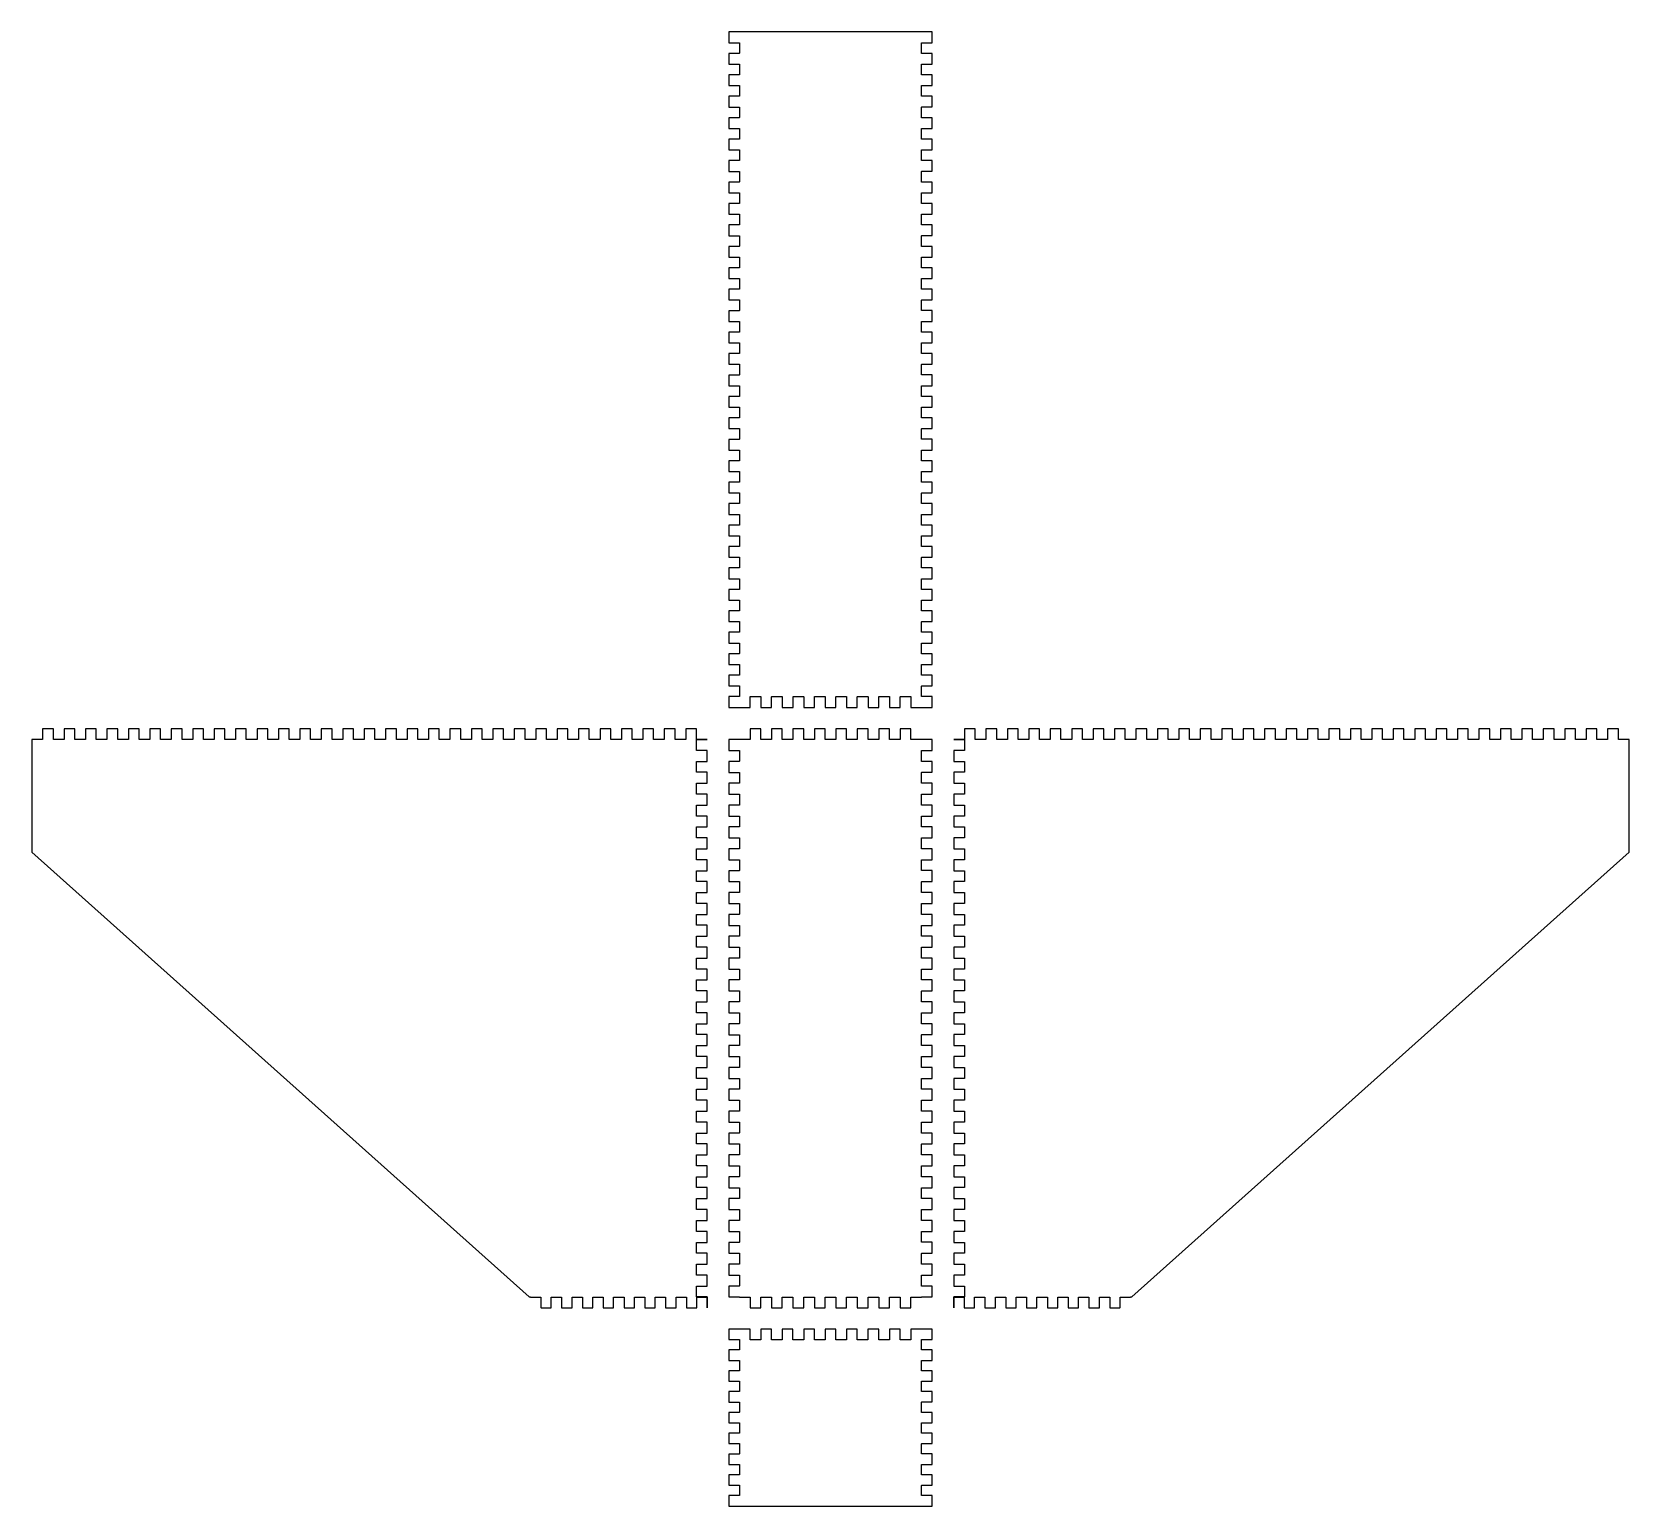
# Model space of a CAD drawing. Header units: metres. Extents: x -325 to 420, y -92 to 595.
import ezdxf

# ---------------------------------------------------------------- set-up
doc = ezdxf.new("R2010")
doc.units = ezdxf.units.M

msp = doc.modelspace()

# ---------------------------------------------------------------- linework, layer by layer
for p, q in [((95, 595), (0, 595)), ((0, 595), (0, 589.988)), ((0, 589.988), (4.97424, 589.988)), ((4.97424, 589.988), (4.99694, 589.918)), ((4.99694, 589.918), (4.99694, 585.043)), ((90.0031, 589.957), (90.0625, 590)), ((90.0031, 585.082), (90.0031, 589.957)), ((90.0625, 590), (95, 590)), ((95, 590), (95, 595)), ((4.9375, 585), (0, 585)), ((0, 585), (0, 579.988)), ((4.99694, 585.043), (4.9375, 585)), ((90.0258, 585.012), (90.0031, 585.082)), ((95, 585.012), (90.0258, 585.012)), ((95, 580), (95, 585.012)), ((0, 579.988), (4.97424, 579.988)), ((4.9375, 575), (0, 575)), ((0, 575), (0, 569.988)), ((4.99694, 575.043), (4.9375, 575)), ((4.97424, 579.988), (4.99694, 579.918)), ((4.99694, 579.918), (4.99694, 575.043)), ((90.0031, 579.957), (90.0625, 580)), ((90.0031, 575.082), (90.0031, 579.957)), ((90.0258, 575.012), (90.0031, 575.082)), ((95, 575.012), (90.0258, 575.012)), ((90.0625, 580), (95, 580)), ((95, 570), (95, 575.012)), ((0, 569.988), (4.97424, 569.988)), ((4.97424, 569.988), (4.99694, 569.918)), ((4.99694, 569.918), (4.99694, 565.043)), ((90.0031, 569.957), (90.0625, 570)), ((90.0031, 565.082), (90.0031, 569.957)), ((90.0625, 570), (95, 570)), ((4.9375, 565), (0, 565)), ((0, 565), (0, 559.988)), ((0, 559.988), (4.97424, 559.988)), ((4.99694, 565.043), (4.9375, 565)), ((4.97424, 559.988), (4.99694, 559.918)), ((4.99694, 559.918), (4.99694, 555.043)), ((90.0258, 565.012), (90.0031, 565.082)), ((90.0031, 559.957), (90.0625, 560)), ((90.0031, 555.082), (90.0031, 559.957)), ((95, 565.012), (90.0258, 565.012)), ((90.0625, 560), (95, 560)), ((95, 560), (95, 565.012)), ((4.9375, 555), (0, 555)), ((0, 555), (0, 549.988)), ((4.99694, 555.043), (4.9375, 555)), ((90.0258, 555.012), (90.0031, 555.082)), ((95, 555.012), (90.0258, 555.012)), ((95, 550), (95, 555.012)), ((0, 549.988), (4.97424, 549.988)), ((4.9375, 545), (0, 545)), ((0, 545), (0, 539.988)), ((4.99694, 545.043), (4.9375, 545)), ((4.97424, 549.988), (4.99694, 549.918)), ((4.99694, 549.918), (4.99694, 545.043)), ((90.0031, 549.957), (90.0625, 550)), ((90.0031, 545.082), (90.0031, 549.957)), ((90.0258, 545.012), (90.0031, 545.082)), ((95, 545.012), (90.0258, 545.012)), ((90.0625, 550), (95, 550)), ((95, 540), (95, 545.012)), ((0, 539.988), (4.97424, 539.988)), ((4.97424, 539.988), (4.99694, 539.918)), ((4.99694, 539.918), (4.99694, 535.043)), ((90.0031, 539.957), (90.0625, 540)), ((90.0031, 535.082), (90.0031, 539.957)), ((90.0625, 540), (95, 540)), ((4.9375, 535), (0, 535)), ((0, 535), (0, 529.988)), ((0, 529.988), (4.97424, 529.988)), ((4.99694, 535.043), (4.9375, 535)), ((4.97424, 529.988), (4.99694, 529.918)), ((4.99694, 529.918), (4.99694, 525.043)), ((90.0258, 535.012), (90.0031, 535.082)), ((90.0031, 529.957), (90.0625, 530)), ((90.0031, 525.082), (90.0031, 529.957)), ((95, 535.012), (90.0258, 535.012)), ((90.0625, 530), (95, 530)), ((95, 530), (95, 535.012)), ((4.9375, 525), (0, 525)), ((0, 525), (0, 519.988)), ((4.99694, 525.043), (4.9375, 525)), ((90.0258, 525.012), (90.0031, 525.082)), ((95, 525.012), (90.0258, 525.012)), ((95, 520), (95, 525.012)), ((0, 519.988), (4.97424, 519.988)), ((4.9375, 515), (0, 515)), ((0, 515), (0, 509.988)), ((4.99694, 515.043), (4.9375, 515)), ((4.97424, 519.988), (4.99694, 519.918)), ((4.99694, 519.918), (4.99694, 515.043)), ((90.0031, 519.957), (90.0625, 520)), ((90.0031, 515.082), (90.0031, 519.957)), ((90.0258, 515.012), (90.0031, 515.082)), ((95, 515.012), (90.0258, 515.012)), ((90.0625, 520), (95, 520)), ((95, 510), (95, 515.012)), ((0, 509.988), (4.97424, 509.988)), ((4.97424, 509.988), (4.99694, 509.918)), ((4.99694, 509.918), (4.99694, 505.043)), ((90.0031, 509.957), (90.0625, 510)), ((90.0031, 505.082), (90.0031, 509.957)), ((90.0625, 510), (95, 510)), ((4.9375, 505), (0, 505)), ((0, 505), (0, 499.988)), ((0, 499.988), (4.97424, 499.988)), ((4.99694, 505.043), (4.9375, 505)), ((4.97424, 499.988), (4.99694, 499.918)), ((4.99694, 499.918), (4.99694, 495.043)), ((90.0258, 505.012), (90.0031, 505.082)), ((90.0031, 499.957), (90.0625, 500)), ((90.0031, 495.082), (90.0031, 499.957)), ((95, 505.012), (90.0258, 505.012)), ((90.0625, 500), (95, 500)), ((95, 500), (95, 505.012)), ((4.9375, 495), (0, 495)), ((0, 495), (0, 489.988)), ((4.99694, 495.043), (4.9375, 495)), ((90.0258, 495.012), (90.0031, 495.082)), ((95, 495.012), (90.0258, 495.012)), ((95, 490), (95, 495.012)), ((0, 489.988), (4.97424, 489.988)), ((4.9375, 485), (0, 485)), ((0, 485), (0, 479.988)), ((4.99694, 485.043), (4.9375, 485)), ((4.97424, 489.988), (4.99694, 489.918)), ((4.99694, 489.918), (4.99694, 485.043)), ((90.0031, 489.957), (90.0625, 490)), ((90.0031, 485.082), (90.0031, 489.957)), ((90.0258, 485.012), (90.0031, 485.082)), ((95, 485.012), (90.0258, 485.012)), ((90.0625, 490), (95, 490)), ((95, 480), (95, 485.012)), ((0, 479.988), (4.97424, 479.988)), ((4.97424, 479.988), (4.99694, 479.918)), ((4.99694, 479.918), (4.99694, 475.043)), ((90.0031, 479.957), (90.0625, 480)), ((90.0031, 475.082), (90.0031, 479.957)), ((90.0625, 480), (95, 480)), ((4.9375, 475), (0, 475)), ((0, 475), (0, 469.988)), ((0, 469.988), (4.97424, 469.988)), ((4.99694, 475.043), (4.9375, 475)), ((4.97424, 469.988), (4.99694, 469.918)), ((4.99694, 469.918), (4.99694, 465.043)), ((90.0258, 475.012), (90.0031, 475.082)), ((90.0031, 469.957), (90.0625, 470)), ((90.0031, 465.082), (90.0031, 469.957)), ((95, 475.012), (90.0258, 475.012)), ((90.0625, 470), (95, 470)), ((95, 470), (95, 475.012)), ((4.9375, 465), (0, 465)), ((0, 465), (0, 459.988)), ((4.99694, 465.043), (4.9375, 465)), ((90.0258, 465.012), (90.0031, 465.082)), ((95, 465.012), (90.0258, 465.012)), ((95, 460), (95, 465.012)), ((0, 459.988), (4.97424, 459.988)), ((4.9375, 455), (0, 455)), ((0, 455), (0, 449.988)), ((4.99694, 455.043), (4.9375, 455)), ((4.97424, 459.988), (4.99694, 459.918)), ((4.99694, 459.918), (4.99694, 455.043)), ((90.0031, 459.957), (90.0625, 460)), ((90.0031, 455.082), (90.0031, 459.957)), ((90.0258, 455.012), (90.0031, 455.082)), ((95, 455.012), (90.0258, 455.012)), ((90.0625, 460), (95, 460)), ((95, 450), (95, 455.012)), ((0, 449.988), (4.97424, 449.988)), ((4.97424, 449.988), (4.99694, 449.918)), ((4.99694, 449.918), (4.99694, 445.043)), ((90.0031, 449.957), (90.0625, 450)), ((90.0031, 445.082), (90.0031, 449.957)), ((90.0625, 450), (95, 450)), ((4.9375, 445), (0, 445)), ((0, 445), (0, 439.988)), ((0, 439.988), (4.97424, 439.988)), ((4.99694, 445.043), (4.9375, 445)), ((4.97424, 439.988), (4.99694, 439.918)), ((4.99694, 439.918), (4.99694, 435.043)), ((90.0258, 445.012), (90.0031, 445.082)), ((90.0031, 439.957), (90.0625, 440)), ((90.0031, 435.082), (90.0031, 439.957)), ((95, 445.012), (90.0258, 445.012)), ((90.0625, 440), (95, 440)), ((95, 440), (95, 445.012)), ((4.9375, 435), (0, 435)), ((0, 435), (0, 429.988)), ((4.99694, 435.043), (4.9375, 435)), ((90.0258, 435.012), (90.0031, 435.082)), ((95, 435.012), (90.0258, 435.012)), ((95, 430), (95, 435.012)), ((0, 429.988), (4.97424, 429.988)), ((4.9375, 425), (0, 425)), ((0, 425), (0, 419.988)), ((4.99694, 425.043), (4.9375, 425)), ((4.97424, 429.988), (4.99694, 429.918)), ((4.99694, 429.918), (4.99694, 425.043)), ((90.0031, 429.957), (90.0625, 430)), ((90.0031, 425.082), (90.0031, 429.957)), ((90.0258, 425.012), (90.0031, 425.082)), ((95, 425.012), (90.0258, 425.012)), ((90.0625, 430), (95, 430)), ((95, 420), (95, 425.012)), ((0, 419.988), (4.97424, 419.988)), ((4.97424, 419.988), (4.99694, 419.918)), ((4.99694, 419.918), (4.99694, 415.043)), ((90.0031, 419.957), (90.0625, 420)), ((90.0031, 415.082), (90.0031, 419.957)), ((90.0625, 420), (95, 420)), ((4.9375, 415), (0, 415)), ((0, 415), (0, 409.988)), ((0, 409.988), (4.97424, 409.988)), ((4.99694, 415.043), (4.9375, 415)), ((4.97424, 409.988), (4.99694, 409.918)), ((4.99694, 409.918), (4.99694, 405.043)), ((90.0258, 415.012), (90.0031, 415.082)), ((90.0031, 409.957), (90.0625, 410)), ((90.0031, 405.082), (90.0031, 409.957)), ((95, 415.012), (90.0258, 415.012)), ((90.0625, 410), (95, 410)), ((95, 410), (95, 415.012)), ((4.9375, 405), (0, 405)), ((0, 405), (0, 399.988)), ((4.99694, 405.043), (4.9375, 405)), ((90.0258, 405.012), (90.0031, 405.082)), ((95, 405.012), (90.0258, 405.012)), ((95, 400), (95, 405.012)), ((0, 399.988), (4.97424, 399.988)), ((4.9375, 395), (0, 395)), ((0, 395), (0, 389.988)), ((4.99694, 395.043), (4.9375, 395)), ((4.97424, 399.988), (4.99694, 399.918)), ((4.99694, 399.918), (4.99694, 395.043)), ((90.0031, 399.957), (90.0625, 400)), ((90.0031, 395.082), (90.0031, 399.957)), ((90.0258, 395.012), (90.0031, 395.082)), ((95, 395.012), (90.0258, 395.012)), ((90.0625, 400), (95, 400)), ((95, 390), (95, 395.012)), ((0, 389.988), (4.97424, 389.988)), ((4.97424, 389.988), (4.99694, 389.918)), ((4.99694, 389.918), (4.99694, 385.043)), ((90.0031, 389.957), (90.0625, 390)), ((90.0031, 385.082), (90.0031, 389.957)), ((90.0625, 390), (95, 390)), ((4.9375, 385), (0, 385)), ((0, 385), (0, 379.988)), ((0, 379.988), (4.97424, 379.988)), ((4.99694, 385.043), (4.9375, 385)), ((4.97424, 379.988), (4.99694, 379.918)), ((90.0258, 385.012), (90.0031, 385.082)), ((90.0031, 379.957), (90.0625, 380)), ((90.0031, 375.082), (90.0031, 379.957)), ((95, 385.012), (90.0258, 385.012)), ((90.0625, 380), (95, 380)), ((95, 380), (95, 385.012)), ((4.9375, 375), (0, 375)), ((0, 375), (0, 369.988)), ((4.99694, 375.043), (4.9375, 375)), ((4.99694, 379.918), (4.99694, 375.043)), ((90.0258, 375.012), (90.0031, 375.082)), ((95, 375.012), (90.0258, 375.012)), ((95, 370), (95, 375.012)), ((0, 369.988), (4.97424, 369.988)), ((4.97424, 369.988), (4.99694, 369.918)), ((4.99694, 369.918), (4.99694, 365.043)), ((90.0031, 369.957), (90.0625, 370)), ((90.0031, 365.082), (90.0031, 369.957)), ((90.0258, 365.012), (90.0031, 365.082)), ((90.0625, 370), (95, 370)), ((4.9375, 365), (0, 365)), ((0, 365), (0, 359.988)), ((0, 359.988), (4.97424, 359.988)), ((4.99694, 365.043), (4.9375, 365)), ((4.97424, 359.988), (4.99694, 359.918)), ((4.99694, 359.918), (4.99694, 355.043)), ((90.0031, 359.957), (90.0625, 360)), ((90.0031, 355.082), (90.0031, 359.957)), ((95, 365.012), (90.0258, 365.012)), ((90.0625, 360), (95, 360)), ((95, 360), (95, 365.012)), ((4.9375, 355), (0, 355)), ((0, 355), (0, 349.988)), ((4.99694, 355.043), (4.9375, 355)), ((90.0258, 355.012), (90.0031, 355.082)), ((95, 355.012), (90.0258, 355.012)), ((95, 350), (95, 355.012)), ((0, 349.988), (4.97424, 349.988)), ((4.9375, 345), (0, 345)), ((0, 345), (0, 339.988)), ((4.99694, 345.043), (4.9375, 345)), ((4.97424, 349.988), (4.99694, 349.918)), ((4.99694, 349.918), (4.99694, 345.043)), ((90.0031, 349.957), (90.0625, 350)), ((90.0031, 345.082), (90.0031, 349.957)), ((90.0258, 345.012), (90.0031, 345.082)), ((95, 345.012), (90.0258, 345.012)), ((90.0625, 350), (95, 350)), ((95, 340), (95, 345.012)), ((0, 339.988), (4.97424, 339.988)), ((4.97424, 339.988), (4.99694, 339.918)), ((4.99694, 339.918), (4.99694, 335.043)), ((90.0031, 339.957), (90.0625, 340)), ((90.0031, 335.082), (90.0031, 339.957)), ((90.0625, 340), (95, 340)), ((4.9375, 335), (0, 335)), ((0, 335), (0, 329.988)), ((0, 329.988), (4.97424, 329.988)), ((4.99694, 335.043), (4.9375, 335)), ((4.97424, 329.988), (4.99694, 329.918)), ((4.99694, 329.918), (4.99694, 325.043)), ((90.0258, 335.012), (90.0031, 335.082)), ((90.0031, 329.957), (90.0625, 330)), ((90.0031, 325.082), (90.0031, 329.957)), ((95, 335.012), (90.0258, 335.012)), ((90.0625, 330), (95, 330)), ((95, 330), (95, 335.012)), ((4.9375, 325), (0, 325)), ((0, 325), (0, 319.988)), ((4.99694, 325.043), (4.9375, 325)), ((90.0258, 325.012), (90.0031, 325.082)), ((95, 325.012), (90.0258, 325.012)), ((95, 320), (95, 325.012)), ((0, 319.988), (4.97424, 319.988)), ((4.9375, 315), (0, 315)), ((0, 315), (0, 309.988)), ((4.99694, 315.043), (4.9375, 315)), ((4.97424, 319.988), (4.99694, 319.918)), ((4.99694, 319.918), (4.99694, 315.043)), ((90.0031, 319.957), (90.0625, 320)), ((90.0031, 315.082), (90.0031, 319.957)), ((90.0258, 315.012), (90.0031, 315.082)), ((95, 315.012), (90.0258, 315.012)), ((90.0625, 320), (95, 320)), ((95, 310), (95, 315.012)), ((0, 309.988), (4.97424, 309.988)), ((4.97424, 309.988), (4.99694, 309.918)), ((4.99694, 309.918), (4.99694, 305.043)), ((90.0031, 309.957), (90.0625, 310)), ((90.0031, 305.082), (90.0031, 309.957)), ((90.0625, 310), (95, 310)), ((4.9375, 305), (0, 305)), ((0, 305), (0, 299.988)), ((0, 299.988), (4.97424, 299.988)), ((4.99694, 305.043), (4.9375, 305)), ((4.97424, 299.988), (4.99694, 299.918)), ((4.99694, 299.918), (4.99694, 295.043)), ((90.0258, 305.012), (90.0031, 305.082)), ((90.0031, 299.957), (90.0625, 300)), ((90.0031, 295.082), (90.0031, 299.957)), ((95, 305.012), (90.0258, 305.012)), ((90.0625, 300), (95, 300)), ((95, 300), (95, 305.012)), ((4.9375, 295), (0, 295)), ((0, 295), (0, 289.988)), ((4.99694, 295.043), (4.9375, 295)), ((90.0258, 295.012), (90.0031, 295.082)), ((95, 295.012), (90.0258, 295.012)), ((95, 290), (95, 295.012)), ((0, 289.988), (4.97424, 289.988)), ((4.9375, 285), (0, 285)), ((0, 285), (0, 280)), ((4.99694, 285.043), (4.9375, 285)), ((4.97424, 289.988), (4.99694, 289.918)), ((4.99694, 289.918), (4.99694, 285.043)), ((10.0119, 284.974), (10.0818, 284.997)), ((10.0119, 280), (10.0119, 284.974)), ((10.0818, 284.997), (14.9568, 284.997)), ((14.9568, 284.997), (15, 284.938)), ((15, 284.938), (15, 280)), ((20.0119, 284.974), (20.0818, 284.997)), ((20.0119, 280), (20.0119, 284.974)), ((20.0818, 284.997), (24.9568, 284.997)), ((24.9568, 284.997), (25, 284.938)), ((25, 284.938), (25, 280)), ((30.0119, 284.974), (30.0818, 284.997)), ((30.0119, 280), (30.0119, 284.974)), ((30.0818, 284.997), (34.9568, 284.997)), ((34.9568, 284.997), (35, 284.938)), ((35, 284.938), (35, 280)), ((40.0119, 284.974), (40.0818, 284.997)), ((40.0119, 280), (40.0119, 284.974)), ((40.0818, 284.997), (44.9568, 284.997)), ((44.9568, 284.997), (45, 284.938)), ((45, 284.938), (45, 280)), ((50.0119, 284.974), (50.0818, 284.997)), ((50.0119, 280), (50.0119, 284.974)), ((50.0818, 284.997), (54.9568, 284.997)), ((54.9568, 284.997), (55, 284.938)), ((55, 284.938), (55, 280)), ((60.0119, 284.974), (60.0818, 284.997)), ((60.0119, 280), (60.0119, 284.974)), ((60.0818, 284.997), (64.9568, 284.997)), ((64.9568, 284.997), (65, 284.938)), ((65, 284.938), (65, 280)), ((70.0119, 284.974), (70.0818, 284.997)), ((70.0119, 280), (70.0119, 284.974)), ((70.0818, 284.997), (74.9568, 284.997)), ((74.9568, 284.997), (75, 284.938)), ((75, 284.938), (75, 280)), ((80.0119, 284.974), (80.0818, 284.997)), ((80.0119, 280), (80.0119, 284.974)), ((80.0818, 284.997), (84.9568, 284.997)), ((84.9568, 284.997), (85, 284.938)), ((85, 284.938), (85, 280)), ((90.0031, 289.957), (90.0625, 290)), ((90.0031, 285.082), (90.0031, 289.957)), ((90.0258, 285.012), (90.0031, 285.082)), ((95, 285.012), (90.0258, 285.012)), ((90.0625, 290), (95, 290)), ((95, 280), (95, 285.012)), ((0, 280), (10.0119, 280)), ((15, 280), (20.0119, 280)), ((25, 280), (30.0119, 280)), ((35, 280), (40.0119, 280)), ((45, 280), (50.0119, 280)), ((55, 280), (60.0119, 280)), ((65, 280), (70.0119, 280)), ((75, 280), (80.0119, 280)), ((85, 280), (95, 280)), ((-315, 270), (-320.012, 270)), ((-320.012, 270), (-320.012, 265.026)), ((-315, 265.062), (-315, 270)), ((-305, 270), (-310.012, 270)), ((-310.012, 270), (-310.012, 265.026)), ((-305, 265.062), (-305, 270)), ((-295, 270), (-300.012, 270)), ((-300.012, 270), (-300.012, 265.026)), ((-295, 265.062), (-295, 270)), ((-285, 270), (-290.012, 270)), ((-290.012, 270), (-290.012, 265.026)), ((-285, 265.062), (-285, 270)), ((-275, 270), (-280.012, 270)), ((-280.012, 270), (-280.012, 265.026)), ((-275, 265.062), (-275, 270)), ((-265, 270), (-270.012, 270)), ((-270.012, 270), (-270.012, 265.026)), ((-265, 265.062), (-265, 270)), ((-255, 270), (-260.012, 270)), ((-260.012, 270), (-260.012, 265.026)), ((-255, 265.062), (-255, 270)), ((-245, 270), (-250.012, 270)), ((-250.012, 270), (-250.012, 265.026)), ((-245, 265.062), (-245, 270)), ((-235, 270), (-240.012, 270)), ((-240.012, 270), (-240.012, 265.026)), ((-235, 265.062), (-235, 270)), ((-225, 270), (-230.012, 270)), ((-230.012, 270), (-230.012, 265.026)), ((-225, 265.062), (-225, 270)), ((-215, 270), (-220.012, 270)), ((-220.012, 270), (-220.012, 265.026)), ((-215, 265.062), (-215, 270)), ((-205, 270), (-210.012, 270)), ((-210.012, 270), (-210.012, 265.026)), ((-205, 265.062), (-205, 270)), ((-195, 270), (-200.012, 270)), ((-200.012, 270), (-200.012, 265.026)), ((-195, 265.062), (-195, 270)), ((-185, 270), (-190.012, 270)), ((-190.012, 270), (-190.012, 265.026)), ((-185, 265.062), (-185, 270)), ((-175, 270), (-180.012, 270)), ((-180.012, 270), (-180.012, 265.026)), ((-175, 265.062), (-175, 270)), ((-165, 270), (-170.012, 270)), ((-170.012, 270), (-170.012, 265.026)), ((-165, 265.062), (-165, 270)), ((-155, 270), (-160.012, 270)), ((-160.012, 270), (-160.012, 265.026)), ((-155, 265.062), (-155, 270)), ((-145, 270), (-150.012, 270)), ((-150.012, 270), (-150.012, 265.026)), ((-145, 265.062), (-145, 270)), ((-135, 270), (-140.012, 270)), ((-140.012, 270), (-140.012, 265.026)), ((-135, 265.062), (-135, 270)), ((-125, 270), (-130.012, 270)), ((-130.012, 270), (-130.012, 265.026)), ((-125, 265.062), (-125, 270)), ((-115, 270), (-120.012, 270)), ((-120.012, 270), (-120.012, 265.026)), ((-115, 265.062), (-115, 270)), ((-105, 270), (-110.012, 270)), ((-110.012, 270), (-110.012, 265.026)), ((-105, 265.062), (-105, 270)), ((-95, 270), (-100.012, 270)), ((-100.012, 270), (-100.012, 265.026)), ((-95, 265.062), (-95, 270)), ((-85, 270), (-90.0119, 270)), ((-90.0119, 270), (-90.0119, 265.026)), ((-85, 265.062), (-85, 270)), ((-75, 270), (-80.0119, 270)), ((-80.0119, 270), (-80.0119, 265.026)), ((-75, 265.062), (-75, 270)), ((-65, 270), (-70.0119, 270)), ((-70.0119, 270), (-70.0119, 265.026)), ((-65, 265.062), (-65, 270)), ((-55, 270), (-60.0119, 270)), ((-60.0119, 270), (-60.0119, 265.026)), ((-55, 265.062), (-55, 270)), ((-45, 270), (-50.0119, 270)), ((-50.0119, 270), (-50.0119, 265.026)), ((-45, 265.062), (-45, 270)), ((-35, 270), (-40.0119, 270)), ((-40.0119, 270), (-40.0119, 265.026)), ((-35, 265.062), (-35, 270)), ((-25, 270), (-30.0119, 270)), ((-30.0119, 270), (-30.0119, 265.026)), ((-25, 265.062), (-25, 270)), ((-15, 270), (-20.0119, 270)), ((-20.0119, 270), (-20.0119, 265.026)), ((-15, 265.062), (-15, 270)), ((15, 270), (9.98806, 270)), ((9.98806, 270), (9.98806, 265.026)), ((15, 265.062), (15, 270)), ((25, 270), (19.9881, 270)), ((19.9881, 270), (19.9881, 265.026)), ((25, 265.062), (25, 270)), ((35, 270), (29.9881, 270)), ((29.9881, 270), (29.9881, 265.026)), ((35, 265.062), (35, 270)), ((45, 270), (39.9881, 270)), ((39.9881, 270), (39.9881, 265.026)), ((45, 265.062), (45, 270)), ((55, 270), (49.9881, 270)), ((49.9881, 270), (49.9881, 265.026)), ((55, 265.062), (55, 270)), ((65, 270), (59.9881, 270)), ((59.9881, 270), (59.9881, 265.026)), ((65, 265.062), (65, 270)), ((75, 270), (69.9881, 270)), ((69.9881, 270), (69.9881, 265.026)), ((75, 265.062), (75, 270)), ((85, 270), (79.9881, 270)), ((79.9881, 270), (79.9881, 265.026)), ((85, 265.062), (85, 270)), ((115.012, 270), (110, 270)), ((110, 270), (110, 265.062)), ((115.012, 265.026), (115.012, 270)), ((125.012, 270), (120, 270)), ((120, 270), (120, 265.062)), ((125.012, 265.026), (125.012, 270)), ((135.012, 270), (130, 270)), ((130, 270), (130, 265.062)), ((135.012, 265.026), (135.012, 270)), ((145.012, 270), (140, 270)), ((140, 270), (140, 265.062)), ((145.012, 265.026), (145.012, 270)), ((155.012, 270), (150, 270)), ((150, 270), (150, 265.062)), ((155.012, 265.026), (155.012, 270)), ((165.012, 270), (160, 270)), ((160, 270), (160, 265.062)), ((165.012, 265.026), (165.012, 270)), ((175.012, 270), (170, 270)), ((170, 270), (170, 265.062)), ((175.012, 265.026), (175.012, 270)), ((185.012, 270), (180, 270)), ((180, 270), (180, 265.062)), ((185.012, 265.026), (185.012, 270)), ((195.012, 270), (190, 270)), ((190, 270), (190, 265.062)), ((195.012, 265.026), (195.012, 270)), ((205.012, 270), (200, 270)), ((200, 270), (200, 265.062)), ((205.012, 265.026), (205.012, 270)), ((215.012, 270), (210, 270)), ((210, 270), (210, 265.062)), ((215.012, 265.026), (215.012, 270)), ((225.012, 270), (220, 270)), ((220, 270), (220, 265.062)), ((225.012, 265.026), (225.012, 270)), ((235.012, 270), (230, 270)), ((230, 270), (230, 265.062)), ((235.012, 265.026), (235.012, 270)), ((245.012, 270), (240, 270)), ((240, 270), (240, 265.062)), ((245.012, 265.026), (245.012, 270)), ((255.012, 270), (250, 270)), ((250, 270), (250, 265.062)), ((255.012, 265.026), (255.012, 270)), ((265.012, 270), (260, 270)), ((260, 270), (260, 265.062)), ((265.012, 265.026), (265.012, 270)), ((275.012, 270), (270, 270)), ((270, 270), (270, 265.062)), ((275.012, 265.026), (275.012, 270)), ((285.012, 270), (280, 270)), ((280, 270), (280, 265.062)), ((285.012, 265.026), (285.012, 270)), ((295.012, 270), (290, 270)), ((290, 270), (290, 265.062)), ((295.012, 265.026), (295.012, 270)), ((305.012, 270), (300, 270)), ((300, 270), (300, 265.062)), ((305.012, 265.026), (305.012, 270)), ((315.012, 270), (310, 270)), ((310, 270), (310, 265.062)), ((315.012, 265.026), (315.012, 270)), ((325.012, 270), (320, 270)), ((320, 270), (320, 265.062)), ((325.012, 265.026), (325.012, 270)), ((335.012, 270), (330, 270)), ((330, 270), (330, 265.062)), ((335.012, 265.026), (335.012, 270)), ((345.012, 270), (340, 270)), ((340, 270), (340, 265.062)), ((345.012, 265.026), (345.012, 270)), ((355.012, 270), (350, 270)), ((350, 270), (350, 265.062)), ((355.012, 265.026), (355.012, 270)), ((365.012, 270), (360, 270)), ((360, 270), (360, 265.062)), ((365.012, 265.026), (365.012, 270)), ((375.012, 270), (370, 270)), ((370, 270), (370, 265.062)), ((375.012, 265.026), (375.012, 270)), ((385.012, 270), (380, 270)), ((380, 270), (380, 265.062)), ((385.012, 265.026), (385.012, 270)), ((395.012, 270), (390, 270)), ((390, 270), (390, 265.062)), ((395.012, 265.026), (395.012, 270)), ((405.012, 270), (400, 270)), ((400, 270), (400, 265.062)), ((405.012, 265.026), (405.012, 270)), ((415.012, 270), (410, 270)), ((410, 270), (410, 265.062)), ((415.012, 265.026), (415.012, 270)), ((-324.938, 265), (-325, 265)), ((-325, 265), (-325, 212.473)), ((-320.082, 265.003), (-324.938, 265.003)), ((-324.938, 265.003), (-324.938, 265)), ((-320.012, 265.026), (-320.082, 265.003)), ((-314.957, 265.003), (-315, 265.062)), ((-310.082, 265.003), (-314.957, 265.003)), ((-310.012, 265.026), (-310.082, 265.003)), ((-304.957, 265.003), (-305, 265.062)), ((-300.082, 265.003), (-304.957, 265.003)), ((-300.012, 265.026), (-300.082, 265.003)), ((-294.957, 265.003), (-295, 265.062)), ((-290.082, 265.003), (-294.957, 265.003)), ((-290.012, 265.026), (-290.082, 265.003)), ((-284.957, 265.003), (-285, 265.062)), ((-280.082, 265.003), (-284.957, 265.003)), ((-280.012, 265.026), (-280.082, 265.003)), ((-274.957, 265.003), (-275, 265.062)), ((-270.082, 265.003), (-274.957, 265.003)), ((-270.012, 265.026), (-270.082, 265.003)), ((-264.957, 265.003), (-265, 265.062)), ((-260.082, 265.003), (-264.957, 265.003)), ((-260.012, 265.026), (-260.082, 265.003)), ((-254.957, 265.003), (-255, 265.062)), ((-250.082, 265.003), (-254.957, 265.003)), ((-250.012, 265.026), (-250.082, 265.003)), ((-244.957, 265.003), (-245, 265.062)), ((-240.082, 265.003), (-244.957, 265.003)), ((-240.012, 265.026), (-240.082, 265.003)), ((-234.957, 265.003), (-235, 265.062)), ((-230.082, 265.003), (-234.957, 265.003)), ((-230.012, 265.026), (-230.082, 265.003)), ((-224.957, 265.003), (-225, 265.062)), ((-220.082, 265.003), (-224.957, 265.003)), ((-220.012, 265.026), (-220.082, 265.003)), ((-214.957, 265.003), (-215, 265.062)), ((-210.082, 265.003), (-214.957, 265.003)), ((-210.012, 265.026), (-210.082, 265.003)), ((-204.957, 265.003), (-205, 265.062)), ((-200.082, 265.003), (-204.957, 265.003)), ((-200.012, 265.026), (-200.082, 265.003)), ((-194.957, 265.003), (-195, 265.062)), ((-190.082, 265.003), (-194.957, 265.003)), ((-190.012, 265.026), (-190.082, 265.003)), ((-184.957, 265.003), (-185, 265.062)), ((-180.082, 265.003), (-184.957, 265.003)), ((-180.012, 265.026), (-180.082, 265.003)), ((-174.957, 265.003), (-175, 265.062)), ((-170.082, 265.003), (-174.957, 265.003)), ((-170.012, 265.026), (-170.082, 265.003)), ((-164.957, 265.003), (-165, 265.062)), ((-160.082, 265.003), (-164.957, 265.003)), ((-160.012, 265.026), (-160.082, 265.003)), ((-154.957, 265.003), (-155, 265.062)), ((-150.082, 265.003), (-154.957, 265.003)), ((-150.012, 265.026), (-150.082, 265.003)), ((-144.957, 265.003), (-145, 265.062)), ((-140.082, 265.003), (-144.957, 265.003)), ((-140.012, 265.026), (-140.082, 265.003)), ((-134.957, 265.003), (-135, 265.062)), ((-130.082, 265.003), (-134.957, 265.003)), ((-130.012, 265.026), (-130.082, 265.003)), ((-124.957, 265.003), (-125, 265.062)), ((-120.082, 265.003), (-124.957, 265.003)), ((-120.012, 265.026), (-120.082, 265.003)), ((-114.957, 265.003), (-115, 265.062)), ((-110.082, 265.003), (-114.957, 265.003)), ((-110.012, 265.026), (-110.082, 265.003)), ((-104.957, 265.003), (-105, 265.062)), ((-100.082, 265.003), (-104.957, 265.003)), ((-100.012, 265.026), (-100.082, 265.003)), ((-94.9568, 265.003), (-95, 265.062)), ((-90.0818, 265.003), (-94.9568, 265.003)), ((-90.0119, 265.026), (-90.0818, 265.003)), ((-84.9568, 265.003), (-85, 265.062)), ((-80.0818, 265.003), (-84.9568, 265.003)), ((-80.0119, 265.026), (-80.0818, 265.003)), ((-74.9568, 265.003), (-75, 265.062)), ((-70.0818, 265.003), (-74.9568, 265.003)), ((-70.0119, 265.026), (-70.0818, 265.003)), ((-64.9568, 265.003), (-65, 265.062)), ((-60.0818, 265.003), (-64.9568, 265.003)), ((-60.0119, 265.026), (-60.0818, 265.003)), ((-54.9568, 265.003), (-55, 265.062)), ((-50.0818, 265.003), (-54.9568, 265.003)), ((-50.0119, 265.026), (-50.0818, 265.003)), ((-44.9568, 265.003), (-45, 265.062)), ((-40.0818, 265.003), (-44.9568, 265.003)), ((-40.0119, 265.026), (-40.0818, 265.003)), ((-34.9568, 265.003), (-35, 265.062)), ((-30.0818, 265.003), (-34.9568, 265.003)), ((-30.0119, 265.026), (-30.0818, 265.003)), ((-24.9568, 265.003), (-25, 265.062)), ((-20.0818, 265.003), (-24.9568, 265.003)), ((-20.0119, 265.026), (-20.0818, 265.003)), ((-14.9568, 265.003), (-15, 265.062)), ((-15, 264.937), (-15, 265)), ((-15, 265), (-10, 265)), ((-14.9969, 264.937), (-15, 264.937)), ((-14.9969, 259.984), (-14.9969, 264.937)), ((-10.0818, 265.003), (-14.9568, 265.003)), ((-10.0625, 265.009), (-10.0818, 265.003)), ((-10.0625, 265), (-10.0625, 265.009)), ((-10, 265), (-10.0625, 265)), ((-10, 265), (-10, 265)), ((5.0625, 265), (0, 265)), ((0, 265), (0, 259.89)), ((9.91819, 265.003), (5.0625, 265.003)), ((5.0625, 265.003), (5.0625, 265)), ((9.98806, 265.026), (9.91819, 265.003)), ((15.0432, 265.003), (15, 265.062)), ((19.9182, 265.003), (15.0432, 265.003)), ((19.9881, 265.026), (19.9182, 265.003)), ((25.0432, 265.003), (25, 265.062)), ((29.9182, 265.003), (25.0432, 265.003)), ((29.9881, 265.026), (29.9182, 265.003)), ((35.0432, 265.003), (35, 265.062)), ((39.9182, 265.003), (35.0432, 265.003)), ((39.9881, 265.026), (39.9182, 265.003)), ((45.0432, 265.003), (45, 265.062)), ((49.9182, 265.003), (45.0432, 265.003)), ((49.9881, 265.026), (49.9182, 265.003)), ((55.0432, 265.003), (55, 265.062)), ((59.9182, 265.003), (55.0432, 265.003)), ((59.9881, 265.026), (59.9182, 265.003)), ((65.0432, 265.003), (65, 265.062)), ((69.9182, 265.003), (65.0432, 265.003)), ((69.9881, 265.026), (69.9182, 265.003)), ((75.0432, 265.003), (75, 265.062)), ((79.9182, 265.003), (75.0432, 265.003)), ((79.9881, 265.026), (79.9182, 265.003)), ((85.0432, 265.003), (85, 265.062)), ((89.9182, 265.003), (85.0432, 265.003)), ((89.9375, 265.009), (89.9182, 265.003)), ((89.9375, 265), (89.9375, 265.009)), ((95, 265), (89.9375, 265)), ((95, 259.902), (95, 265)), ((105.062, 265), (105, 265)), ((105, 265), (105, 265)), ((105, 265), (110, 265)), ((105.082, 265.003), (105.062, 265.009)), ((105.062, 265.009), (105.062, 265)), ((109.957, 265.003), (105.082, 265.003)), ((110, 265.062), (109.957, 265.003)), ((110, 264.937), (109.997, 264.937)), ((109.997, 264.937), (109.997, 259.984)), ((110, 265), (110, 264.937)), ((115.082, 265.003), (115.012, 265.026)), ((119.957, 265.003), (115.082, 265.003)), ((120, 265.062), (119.957, 265.003)), ((125.082, 265.003), (125.012, 265.026)), ((129.957, 265.003), (125.082, 265.003)), ((130, 265.062), (129.957, 265.003)), ((135.082, 265.003), (135.012, 265.026)), ((139.957, 265.003), (135.082, 265.003)), ((140, 265.062), (139.957, 265.003)), ((145.082, 265.003), (145.012, 265.026)), ((149.957, 265.003), (145.082, 265.003)), ((150, 265.062), (149.957, 265.003)), ((155.082, 265.003), (155.012, 265.026)), ((159.957, 265.003), (155.082, 265.003)), ((160, 265.062), (159.957, 265.003)), ((165.082, 265.003), (165.012, 265.026)), ((169.957, 265.003), (165.082, 265.003)), ((170, 265.062), (169.957, 265.003)), ((175.082, 265.003), (175.012, 265.026)), ((179.957, 265.003), (175.082, 265.003)), ((180, 265.062), (179.957, 265.003)), ((185.082, 265.003), (185.012, 265.026)), ((189.957, 265.003), (185.082, 265.003)), ((190, 265.062), (189.957, 265.003)), ((195.082, 265.003), (195.012, 265.026)), ((199.957, 265.003), (195.082, 265.003)), ((200, 265.062), (199.957, 265.003)), ((205.082, 265.003), (205.012, 265.026)), ((209.957, 265.003), (205.082, 265.003)), ((210, 265.062), (209.957, 265.003)), ((215.082, 265.003), (215.012, 265.026)), ((219.957, 265.003), (215.082, 265.003)), ((220, 265.062), (219.957, 265.003)), ((225.082, 265.003), (225.012, 265.026)), ((229.957, 265.003), (225.082, 265.003)), ((230, 265.062), (229.957, 265.003)), ((235.082, 265.003), (235.012, 265.026)), ((239.957, 265.003), (235.082, 265.003)), ((240, 265.062), (239.957, 265.003)), ((245.082, 265.003), (245.012, 265.026)), ((249.957, 265.003), (245.082, 265.003)), ((250, 265.062), (249.957, 265.003)), ((255.082, 265.003), (255.012, 265.026)), ((259.957, 265.003), (255.082, 265.003)), ((260, 265.062), (259.957, 265.003)), ((265.082, 265.003), (265.012, 265.026)), ((269.957, 265.003), (265.082, 265.003)), ((270, 265.062), (269.957, 265.003)), ((275.082, 265.003), (275.012, 265.026)), ((279.957, 265.003), (275.082, 265.003)), ((280, 265.062), (279.957, 265.003)), ((285.082, 265.003), (285.012, 265.026)), ((289.957, 265.003), (285.082, 265.003)), ((290, 265.062), (289.957, 265.003)), ((295.082, 265.003), (295.012, 265.026)), ((299.957, 265.003), (295.082, 265.003)), ((300, 265.062), (299.957, 265.003)), ((305.082, 265.003), (305.012, 265.026)), ((309.957, 265.003), (305.082, 265.003)), ((310, 265.062), (309.957, 265.003)), ((315.082, 265.003), (315.012, 265.026)), ((319.957, 265.003), (315.082, 265.003)), ((320, 265.062), (319.957, 265.003)), ((325.082, 265.003), (325.012, 265.026)), ((329.957, 265.003), (325.082, 265.003)), ((330, 265.062), (329.957, 265.003)), ((335.082, 265.003), (335.012, 265.026)), ((339.957, 265.003), (335.082, 265.003)), ((340, 265.062), (339.957, 265.003)), ((345.082, 265.003), (345.012, 265.026)), ((349.957, 265.003), (345.082, 265.003)), ((350, 265.062), (349.957, 265.003)), ((355.082, 265.003), (355.012, 265.026)), ((359.957, 265.003), (355.082, 265.003)), ((360, 265.062), (359.957, 265.003)), ((365.082, 265.003), (365.012, 265.026)), ((369.957, 265.003), (365.082, 265.003)), ((370, 265.062), (369.957, 265.003)), ((375.082, 265.003), (375.012, 265.026)), ((379.957, 265.003), (375.082, 265.003)), ((380, 265.062), (379.957, 265.003)), ((385.082, 265.003), (385.012, 265.026)), ((389.957, 265.003), (385.082, 265.003)), ((390, 265.062), (389.957, 265.003)), ((395.082, 265.003), (395.012, 265.026)), ((399.957, 265.003), (395.082, 265.003)), ((400, 265.062), (399.957, 265.003)), ((405.082, 265.003), (405.012, 265.026)), ((409.957, 265.003), (405.082, 265.003)), ((410, 265.062), (409.957, 265.003)), ((415.082, 265.003), (415.012, 265.026)), ((419.938, 265.003), (415.082, 265.003)), ((419.938, 265), (419.938, 265.003)), ((420, 265), (419.938, 265)), ((420, 212.473), (420, 265)), ((-14.9742, 259.914), (-14.9969, 259.984)), ((-14.9969, 254.761), (-14.9375, 254.804)), ((-14.9969, 249.788), (-14.9969, 254.761)), ((-10, 259.914), (-14.9742, 259.914)), ((-14.9375, 254.804), (-10, 254.804)), ((-10, 254.804), (-10, 259.914)), ((0, 259.89), (4.97424, 259.89)), ((4.9375, 254.804), (0, 254.804)), ((0, 254.804), (0, 249.694)), ((4.99694, 254.847), (4.9375, 254.804)), ((4.97424, 259.89), (4.99694, 259.82)), ((4.99694, 259.82), (4.99694, 254.847)), ((90.0031, 259.859), (90.0625, 259.902)), ((90.0031, 254.886), (90.0031, 259.859)), ((90.0258, 254.816), (90.0031, 254.886)), ((95, 254.816), (90.0258, 254.816)), ((90.0625, 259.902), (95, 259.902)), ((95, 249.706), (95, 254.816)), ((109.974, 259.914), (105, 259.914)), ((105, 259.914), (105, 254.804)), ((105, 254.804), (109.938, 254.804)), ((109.938, 254.804), (109.997, 254.761)), ((109.997, 259.984), (109.974, 259.914)), ((109.997, 254.761), (109.997, 249.788)), ((-14.9742, 249.718), (-14.9969, 249.788)), ((-10, 249.718), (-14.9742, 249.718)), ((-10, 244.608), (-10, 249.718)), ((0, 249.694), (4.97424, 249.694)), ((4.97424, 249.694), (4.99694, 249.624)), ((4.99694, 249.624), (4.99694, 244.651)), ((90.0031, 249.663), (90.0625, 249.706)), ((90.0031, 244.69), (90.0031, 249.663)), ((90.0625, 249.706), (95, 249.706)), ((109.974, 249.718), (105, 249.718)), ((105, 249.718), (105, 244.608)), ((109.997, 249.788), (109.974, 249.718)), ((-14.9969, 244.565), (-14.9375, 244.608)), ((-14.9969, 239.592), (-14.9969, 244.565)), ((-14.9742, 239.522), (-14.9969, 239.592)), ((-10, 239.522), (-14.9742, 239.522)), ((-14.9375, 244.608), (-10, 244.608)), ((-10, 234.412), (-10, 239.522)), ((4.9375, 244.608), (0, 244.608)), ((0, 244.608), (0, 239.498)), ((0, 239.498), (4.97424, 239.498)), ((4.99694, 244.651), (4.9375, 244.608)), ((4.97424, 239.498), (4.99694, 239.428)), ((4.99694, 239.428), (4.99694, 234.455)), ((90.0258, 244.62), (90.0031, 244.69)), ((90.0031, 239.467), (90.0625, 239.51)), ((90.0031, 234.494), (90.0031, 239.467)), ((95, 244.62), (90.0258, 244.62)), ((90.0625, 239.51), (95, 239.51)), ((95, 239.51), (95, 244.62)), ((105, 244.608), (109.938, 244.608)), ((109.974, 239.522), (105, 239.522)), ((105, 239.522), (105, 234.412)), ((109.938, 244.608), (109.997, 244.565)), ((109.997, 239.592), (109.974, 239.522)), ((109.997, 244.565), (109.997, 239.592)), ((-14.9969, 234.369), (-14.9375, 234.412)), ((-14.9969, 229.396), (-14.9969, 234.369)), ((-14.9375, 234.412), (-10, 234.412)), ((4.9375, 234.412), (0, 234.412)), ((0, 234.412), (0, 229.302)), ((4.99694, 234.455), (4.9375, 234.412)), ((90.0258, 234.424), (90.0031, 234.494)), ((95, 234.424), (90.0258, 234.424)), ((95, 229.314), (95, 234.424)), ((105, 234.412), (109.938, 234.412)), ((109.938, 234.412), (109.997, 234.369)), ((109.997, 234.369), (109.997, 229.396)), ((-14.9742, 229.326), (-14.9969, 229.396)), ((-14.9969, 224.172), (-14.9375, 224.216)), ((-14.9969, 219.199), (-14.9969, 224.172)), ((-10, 229.326), (-14.9742, 229.326)), ((-14.9375, 224.216), (-10, 224.216)), ((-10, 224.216), (-10, 229.326)), ((0, 229.302), (4.97424, 229.302)), ((4.9375, 224.216), (0, 224.216)), ((0, 224.216), (0, 219.106)), ((4.99694, 224.259), (4.9375, 224.216)), ((4.97424, 229.302), (4.99694, 229.232)), ((4.99694, 229.232), (4.99694, 224.259)), ((90.0031, 229.271), (90.0625, 229.314)), ((90.0031, 224.297), (90.0031, 229.271)), ((90.0258, 224.228), (90.0031, 224.297)), ((95, 224.228), (90.0258, 224.228)), ((90.0625, 229.314), (95, 229.314)), ((95, 219.118), (95, 224.228)), ((109.974, 229.326), (105, 229.326)), ((105, 229.326), (105, 224.216)), ((105, 224.216), (109.938, 224.216)), ((109.938, 224.216), (109.997, 224.172)), ((109.997, 229.396), (109.974, 229.326)), ((109.997, 224.172), (109.997, 219.199)), ((-14.9742, 219.13), (-14.9969, 219.199)), ((-10, 219.13), (-14.9742, 219.13)), ((-10, 214.02), (-10, 219.13)), ((0, 219.106), (4.97424, 219.106)), ((4.97424, 219.106), (4.99694, 219.036)), ((4.99694, 219.036), (4.99694, 214.063)), ((90.0031, 219.074), (90.0625, 219.118)), ((90.0031, 214.101), (90.0031, 219.074)), ((90.0625, 219.118), (95, 219.118)), ((109.974, 219.13), (105, 219.13)), ((105, 219.13), (105, 214.02)), ((109.997, 219.199), (109.974, 219.13)), ((-325, 212.473), (-93.0889, 5)), ((-14.9969, 213.976), (-14.9375, 214.02)), ((-14.9969, 209.003), (-14.9969, 213.976)), ((-14.9742, 208.934), (-14.9969, 209.003)), ((-10, 208.934), (-14.9742, 208.934)), ((-14.9375, 214.02), (-10, 214.02)), ((-10, 203.824), (-10, 208.934)), ((4.9375, 214.02), (0, 214.02)), ((0, 214.02), (0, 208.91)), ((0, 208.91), (4.97424, 208.91)), ((4.99694, 214.063), (4.9375, 214.02)), ((4.97424, 208.91), (4.99694, 208.84)), ((4.99694, 208.84), (4.99694, 203.867)), ((90.0258, 214.032), (90.0031, 214.101)), ((90.0031, 208.878), (90.0625, 208.922)), ((90.0031, 203.905), (90.0031, 208.878)), ((95, 214.032), (90.0258, 214.032)), ((90.0625, 208.922), (95, 208.922)), ((95, 208.922), (95, 214.032)), ((105, 214.02), (109.938, 214.02)), ((109.974, 208.934), (105, 208.934)), ((105, 208.934), (105, 203.824)), ((109.938, 214.02), (109.997, 213.976)), ((109.997, 209.003), (109.974, 208.934)), ((109.997, 213.976), (109.997, 209.003)), ((188.089, 5), (420, 212.473)), ((-14.9969, 203.78), (-14.9375, 203.824)), ((-14.9969, 198.807), (-14.9969, 203.78)), ((-14.9375, 203.824), (-10, 203.824)), ((4.9375, 203.824), (0, 203.824)), ((0, 203.824), (0, 198.714)), ((4.99694, 203.867), (4.9375, 203.824)), ((90.0258, 203.835), (90.0031, 203.905)), ((95, 203.835), (90.0258, 203.835)), ((95, 198.725), (95, 203.835)), ((105, 203.824), (109.938, 203.824)), ((109.938, 203.824), (109.997, 203.78)), ((109.997, 203.78), (109.997, 198.807)), ((-14.9742, 198.737), (-14.9969, 198.807)), ((-10, 198.737), (-14.9742, 198.737)), ((-10, 193.627), (-10, 198.737)), ((0, 198.714), (4.97424, 198.714)), ((4.97424, 198.714), (4.99694, 198.644)), ((4.99694, 198.644), (4.99694, 193.671)), ((90.0031, 198.682), (90.0625, 198.725)), ((90.0031, 193.709), (90.0031, 198.682)), ((90.0258, 193.639), (90.0031, 193.709)), ((90.0625, 198.725), (95, 198.725)), ((109.974, 198.737), (105, 198.737)), ((105, 198.737), (105, 193.627)), ((109.997, 198.807), (109.974, 198.737)), ((-14.9969, 193.584), (-14.9375, 193.627)), ((-14.9969, 188.611), (-14.9969, 193.584)), ((-14.9742, 188.541), (-14.9969, 188.611)), ((-10, 188.541), (-14.9742, 188.541)), ((-14.9375, 193.627), (-10, 193.627)), ((-10, 183.431), (-10, 188.541)), ((4.9375, 193.627), (0, 193.627)), ((0, 193.627), (0, 188.517)), ((0, 188.517), (4.97424, 188.517)), ((4.99694, 193.671), (4.9375, 193.627)), ((4.97424, 188.517), (4.99694, 188.448)), ((4.99694, 188.448), (4.99694, 183.475)), ((90.0031, 188.486), (90.0625, 188.529)), ((90.0031, 183.513), (90.0031, 188.486)), ((95, 193.639), (90.0258, 193.639)), ((90.0625, 188.529), (95, 188.529)), ((95, 188.529), (95, 193.639)), ((105, 193.627), (109.938, 193.627)), ((109.974, 188.541), (105, 188.541)), ((105, 188.541), (105, 183.431)), ((109.938, 193.627), (109.997, 193.584)), ((109.997, 188.611), (109.974, 188.541)), ((109.997, 193.584), (109.997, 188.611)), ((-14.9969, 183.388), (-14.9375, 183.431)), ((-14.9969, 178.415), (-14.9969, 183.388)), ((-14.9375, 183.431), (-10, 183.431)), ((4.9375, 183.431), (0, 183.431)), ((0, 183.431), (0, 178.321)), ((4.99694, 183.475), (4.9375, 183.431)), ((90.0258, 183.443), (90.0031, 183.513)), ((95, 183.443), (90.0258, 183.443)), ((95, 178.333), (95, 183.443)), ((105, 183.431), (109.938, 183.431)), ((109.938, 183.431), (109.997, 183.388)), ((109.997, 183.388), (109.997, 178.415)), ((-14.9742, 178.345), (-14.9969, 178.415)), ((-14.9969, 173.192), (-14.9375, 173.235)), ((-14.9969, 168.219), (-14.9969, 173.192)), ((-10, 178.345), (-14.9742, 178.345)), ((-14.9375, 173.235), (-10, 173.235)), ((-10, 173.235), (-10, 178.345)), ((0, 178.321), (4.97424, 178.321)), ((4.9375, 173.235), (0, 173.235)), ((0, 173.235), (0, 168.125)), ((4.99694, 173.278), (4.9375, 173.235)), ((4.97424, 178.321), (4.99694, 178.252)), ((4.99694, 178.252), (4.99694, 173.278)), ((90.0031, 178.29), (90.0625, 178.333)), ((90.0031, 173.317), (90.0031, 178.29)), ((90.0258, 173.247), (90.0031, 173.317)), ((95, 173.247), (90.0258, 173.247)), ((90.0625, 178.333), (95, 178.333)), ((95, 168.137), (95, 173.247)), ((109.974, 178.345), (105, 178.345)), ((105, 178.345), (105, 173.235)), ((105, 173.235), (109.938, 173.235)), ((109.938, 173.235), (109.997, 173.192)), ((109.997, 178.415), (109.974, 178.345)), ((109.997, 173.192), (109.997, 168.219)), ((-14.9742, 168.149), (-14.9969, 168.219)), ((-10, 168.149), (-14.9742, 168.149)), ((-10, 163.039), (-10, 168.149)), ((0, 168.125), (4.97424, 168.125)), ((4.97424, 168.125), (4.99694, 168.055)), ((4.99694, 168.055), (4.99694, 163.082)), ((90.0031, 168.094), (90.0625, 168.137)), ((90.0031, 163.121), (90.0031, 168.094)), ((90.0625, 168.137), (95, 168.137)), ((109.974, 168.149), (105, 168.149)), ((105, 168.149), (105, 163.039)), ((109.997, 168.219), (109.974, 168.149)), ((-14.9969, 162.996), (-14.9375, 163.039)), ((-14.9969, 158.023), (-14.9969, 162.996)), ((-14.9742, 157.953), (-14.9969, 158.023)), ((-10, 157.953), (-14.9742, 157.953)), ((-14.9375, 163.039), (-10, 163.039)), ((-10, 152.843), (-10, 157.953)), ((4.9375, 163.039), (0, 163.039)), ((0, 163.039), (0, 157.929)), ((0, 157.929), (4.97424, 157.929)), ((4.99694, 163.082), (4.9375, 163.039)), ((4.97424, 157.929), (4.99694, 157.859)), ((4.99694, 157.859), (4.99694, 152.886)), ((90.0258, 163.051), (90.0031, 163.121)), ((90.0031, 157.898), (90.0625, 157.941)), ((90.0031, 152.925), (90.0031, 157.898)), ((95, 163.051), (90.0258, 163.051)), ((90.0625, 157.941), (95, 157.941)), ((95, 157.941), (95, 163.051)), ((105, 163.039), (109.938, 163.039)), ((109.974, 157.953), (105, 157.953)), ((105, 157.953), (105, 152.843)), ((109.938, 163.039), (109.997, 162.996)), ((109.997, 158.023), (109.974, 157.953)), ((109.997, 162.996), (109.997, 158.023)), ((-14.9969, 152.8), (-14.9375, 152.843)), ((-14.9969, 147.827), (-14.9969, 152.8)), ((-14.9375, 152.843), (-10, 152.843)), ((4.9375, 152.843), (0, 152.843)), ((0, 152.843), (0, 147.733)), ((4.99694, 152.886), (4.9375, 152.843)), ((90.0258, 152.855), (90.0031, 152.925)), ((95, 152.855), (90.0258, 152.855)), ((95, 147.745), (95, 152.855)), ((105, 152.843), (109.938, 152.843)), ((109.938, 152.843), (109.997, 152.8)), ((109.997, 152.8), (109.997, 147.827)), ((-14.9742, 147.757), (-14.9969, 147.827)), ((-14.9969, 142.604), (-14.9375, 142.647)), ((-14.9969, 137.631), (-14.9969, 142.604)), ((-10, 147.757), (-14.9742, 147.757)), ((-14.9375, 142.647), (-10, 142.647)), ((-10, 142.647), (-10, 147.757)), ((0, 147.733), (4.97424, 147.733)), ((4.9375, 142.647), (0, 142.647)), ((0, 142.647), (0, 137.537)), ((4.99694, 142.69), (4.9375, 142.647)), ((4.97424, 147.733), (4.99694, 147.663)), ((4.99694, 147.663), (4.99694, 142.69)), ((90.0031, 147.702), (90.0625, 147.745)), ((90.0031, 142.729), (90.0031, 147.702)), ((90.0258, 142.659), (90.0031, 142.729)), ((95, 142.659), (90.0258, 142.659)), ((90.0625, 147.745), (95, 147.745)), ((95, 137.549), (95, 142.659)), ((109.974, 147.757), (105, 147.757)), ((105, 147.757), (105, 142.647)), ((105, 142.647), (109.938, 142.647)), ((109.938, 142.647), (109.997, 142.604)), ((109.997, 147.827), (109.974, 147.757)), ((109.997, 142.604), (109.997, 137.631)), ((-14.9742, 137.561), (-14.9969, 137.631)), ((-10, 137.561), (-14.9742, 137.561)), ((-10, 132.451), (-10, 137.561)), ((0, 137.537), (4.97424, 137.537)), ((4.97424, 137.537), (4.99694, 137.467)), ((4.99694, 137.467), (4.99694, 132.494)), ((90.0031, 137.506), (90.0625, 137.549)), ((90.0031, 132.533), (90.0031, 137.506)), ((90.0625, 137.549), (95, 137.549)), ((109.974, 137.561), (105, 137.561)), ((105, 137.561), (105, 132.451)), ((109.997, 137.631), (109.974, 137.561)), ((-14.9969, 132.408), (-14.9375, 132.451)), ((-14.9969, 127.435), (-14.9969, 132.408)), ((-14.9742, 127.365), (-14.9969, 127.435)), ((-10, 127.365), (-14.9742, 127.365)), ((-14.9375, 132.451), (-10, 132.451)), ((-10, 122.255), (-10, 127.365)), ((4.9375, 132.451), (0, 132.451)), ((0, 132.451), (0, 127.341)), ((0, 127.341), (4.97424, 127.341)), ((4.99694, 132.494), (4.9375, 132.451)), ((4.97424, 127.341), (4.99694, 127.271)), ((4.99694, 127.271), (4.99694, 122.298)), ((90.0258, 132.463), (90.0031, 132.533)), ((90.0031, 127.31), (90.0625, 127.353)), ((90.0031, 122.337), (90.0031, 127.31)), ((95, 132.463), (90.0258, 132.463)), ((90.0625, 127.353), (95, 127.353)), ((95, 127.353), (95, 132.463)), ((105, 132.451), (109.938, 132.451)), ((109.974, 127.365), (105, 127.365)), ((105, 127.365), (105, 122.255)), ((109.938, 132.451), (109.997, 132.408)), ((109.997, 127.435), (109.974, 127.365)), ((109.997, 132.408), (109.997, 127.435)), ((-14.9969, 122.212), (-14.9375, 122.255)), ((-14.9969, 117.239), (-14.9969, 122.212)), ((-14.9375, 122.255), (-10, 122.255)), ((4.9375, 122.255), (0, 122.255)), ((0, 122.255), (0, 117.145)), ((4.99694, 122.298), (4.9375, 122.255)), ((90.0258, 122.267), (90.0031, 122.337)), ((95, 122.267), (90.0258, 122.267)), ((95, 117.157), (95, 122.267)), ((105, 122.255), (109.938, 122.255)), ((109.938, 122.255), (109.997, 122.212)), ((109.997, 122.212), (109.997, 117.239)), ((-14.9742, 117.169), (-14.9969, 117.239)), ((-14.9969, 112.016), (-14.9375, 112.059)), ((-14.9969, 107.043), (-14.9969, 112.016)), ((-10, 117.169), (-14.9742, 117.169)), ((-14.9375, 112.059), (-10, 112.059)), ((-10, 112.059), (-10, 117.169)), ((0, 117.145), (4.97424, 117.145)), ((4.9375, 112.059), (0, 112.059)), ((0, 112.059), (0, 106.949)), ((4.99694, 112.102), (4.9375, 112.059)), ((4.97424, 117.145), (4.99694, 117.075)), ((4.99694, 117.075), (4.99694, 112.102)), ((90.0031, 117.114), (90.0625, 117.157)), ((90.0031, 112.141), (90.0031, 117.114)), ((90.0258, 112.071), (90.0031, 112.141)), ((95, 112.071), (90.0258, 112.071)), ((90.0625, 117.157), (95, 117.157)), ((95, 106.961), (95, 112.071)), ((109.974, 117.169), (105, 117.169)), ((105, 117.169), (105, 112.059)), ((105, 112.059), (109.938, 112.059)), ((109.938, 112.059), (109.997, 112.016)), ((109.997, 117.239), (109.974, 117.169)), ((109.997, 112.016), (109.997, 107.043)), ((-14.9742, 106.973), (-14.9969, 107.043)), ((-10, 106.973), (-14.9742, 106.973)), ((-10, 101.863), (-10, 106.973)), ((0, 106.949), (4.97424, 106.949)), ((4.97424, 106.949), (4.99694, 106.879)), ((4.99694, 106.879), (4.99694, 101.906)), ((90.0031, 106.918), (90.0625, 106.961)), ((90.0031, 101.945), (90.0031, 106.918)), ((90.0625, 106.961), (95, 106.961)), ((109.974, 106.973), (105, 106.973)), ((105, 106.973), (105, 101.863)), ((109.997, 107.043), (109.974, 106.973)), ((-14.9969, 101.82), (-14.9375, 101.863)), ((-14.9969, 96.8465), (-14.9969, 101.82)), ((-14.9375, 101.863), (-10, 101.863)), ((4.9375, 101.863), (0, 101.863)), ((0, 101.863), (0, 96.7528)), ((4.99694, 101.906), (4.9375, 101.863)), ((90.0258, 101.875), (90.0031, 101.945)), ((95, 101.875), (90.0258, 101.875)), ((95, 96.7647), (95, 101.875)), ((105, 101.863), (109.938, 101.863)), ((109.938, 101.863), (109.997, 101.82)), ((109.997, 101.82), (109.997, 96.8465)), ((-14.9742, 96.7766), (-14.9969, 96.8465)), ((-14.9969, 91.6235), (-14.9375, 91.6667)), ((-14.9969, 86.6504), (-14.9969, 91.6235)), ((-10, 96.7766), (-14.9742, 96.7766)), ((-14.9375, 91.6667), (-10, 91.6667)), ((-10, 91.6667), (-10, 96.7766)), ((0, 96.7528), (4.97424, 96.7528)), ((4.9375, 91.6667), (0, 91.6667)), ((0, 91.6667), (0, 86.5567)), ((4.99694, 91.7099), (4.9375, 91.6667)), ((4.97424, 96.7528), (4.99694, 96.6829)), ((4.99694, 96.6829), (4.99694, 91.7099)), ((90.0031, 96.7215), (90.0625, 96.7647)), ((90.0031, 91.7485), (90.0031, 96.7215)), ((90.0258, 91.6786), (90.0031, 91.7485)), ((95, 91.6786), (90.0258, 91.6786)), ((90.0625, 96.7647), (95, 96.7647)), ((95, 86.5686), (95, 91.6786)), ((109.974, 96.7766), (105, 96.7766)), ((105, 96.7766), (105, 91.6667)), ((105, 91.6667), (109.938, 91.6667)), ((109.938, 91.6667), (109.997, 91.6235)), ((109.997, 96.8465), (109.974, 96.7766)), ((109.997, 91.6235), (109.997, 86.6504)), ((-14.9742, 86.5806), (-14.9969, 86.6504)), ((-10, 86.5806), (-14.9742, 86.5806)), ((-10, 81.4706), (-10, 86.5806)), ((0, 86.5567), (4.97424, 86.5567)), ((4.97424, 86.5567), (4.99694, 86.4868)), ((4.99694, 86.4868), (4.99694, 81.5138)), ((90.0031, 86.5254), (90.0625, 86.5686)), ((90.0031, 81.5524), (90.0031, 86.5254)), ((90.0625, 86.5686), (95, 86.5686)), ((109.974, 86.5806), (105, 86.5806)), ((105, 86.5806), (105, 81.4706)), ((109.997, 86.6504), (109.974, 86.5806)), ((-14.9969, 81.4274), (-14.9375, 81.4706)), ((-14.9969, 76.4544), (-14.9969, 81.4274)), ((-14.9742, 76.3845), (-14.9969, 76.4544)), ((-10, 76.3845), (-14.9742, 76.3845)), ((-14.9375, 81.4706), (-10, 81.4706)), ((-10, 71.2745), (-10, 76.3845)), ((4.9375, 81.4706), (0, 81.4706)), ((0, 81.4706), (0, 76.3606)), ((0, 76.3606), (4.97424, 76.3606)), ((4.99694, 81.5138), (4.9375, 81.4706)), ((4.97424, 76.3606), (4.99694, 76.2907)), ((4.99694, 76.2907), (4.99694, 71.3177)), ((90.0258, 81.4825), (90.0031, 81.5524)), ((90.0031, 76.3294), (90.0625, 76.3725)), ((90.0031, 71.3563), (90.0031, 76.3294)), ((95, 81.4825), (90.0258, 81.4825)), ((90.0625, 76.3725), (95, 76.3725)), ((95, 76.3725), (95, 81.4825)), ((105, 81.4706), (109.938, 81.4706)), ((109.974, 76.3845), (105, 76.3845)), ((105, 76.3845), (105, 71.2745)), ((109.938, 81.4706), (109.997, 81.4274)), ((109.997, 76.4544), (109.974, 76.3845)), ((109.997, 81.4274), (109.997, 76.4544)), ((-14.9969, 71.2313), (-14.9375, 71.2745)), ((-14.9969, 66.2583), (-14.9969, 71.2313)), ((-14.9375, 71.2745), (-10, 71.2745)), ((4.9375, 71.2745), (0, 71.2745)), ((0, 71.2745), (0, 66.1645)), ((4.99694, 71.3177), (4.9375, 71.2745)), ((90.0258, 71.2864), (90.0031, 71.3563)), ((95, 71.2864), (90.0258, 71.2864)), ((95, 66.1765), (95, 71.2864)), ((105, 71.2745), (109.938, 71.2745)), ((109.938, 71.2745), (109.997, 71.2313)), ((109.997, 71.2313), (109.997, 66.2583)), ((-14.9742, 66.1884), (-14.9969, 66.2583)), ((-14.9969, 61.0352), (-14.9375, 61.0784)), ((-14.9969, 56.0622), (-14.9969, 61.0352)), ((-10, 66.1884), (-14.9742, 66.1884)), ((-14.9375, 61.0784), (-10, 61.0784)), ((-10, 61.0784), (-10, 66.1884)), ((0, 66.1645), (4.97424, 66.1645)), ((4.9375, 61.0784), (0, 61.0784)), ((0, 61.0784), (0, 55.9685)), ((4.99694, 61.1216), (4.9375, 61.0784)), ((4.97424, 66.1645), (4.99694, 66.0947)), ((4.99694, 66.0947), (4.99694, 61.1216)), ((90.0031, 66.1333), (90.0625, 66.1765)), ((90.0031, 61.1602), (90.0031, 66.1333)), ((90.0258, 61.0904), (90.0031, 61.1602)), ((95, 61.0904), (90.0258, 61.0904)), ((90.0625, 66.1765), (95, 66.1765)), ((95, 55.9804), (95, 61.0904)), ((109.974, 66.1884), (105, 66.1884)), ((105, 66.1884), (105, 61.0784)), ((105, 61.0784), (109.938, 61.0784)), ((109.938, 61.0784), (109.997, 61.0352)), ((109.997, 66.2583), (109.974, 66.1884)), ((109.997, 61.0352), (109.997, 56.0622)), ((-14.9742, 55.9923), (-14.9969, 56.0622)), ((-10, 55.9923), (-14.9742, 55.9923)), ((-10, 50.8824), (-10, 55.9923)), ((0, 55.9685), (4.97424, 55.9685)), ((4.97424, 55.9685), (4.99694, 55.8986)), ((4.99694, 55.8986), (4.99694, 50.9255)), ((90.0031, 55.9372), (90.0625, 55.9804)), ((90.0031, 50.9642), (90.0031, 55.9372)), ((90.0625, 55.9804), (95, 55.9804)), ((109.974, 55.9923), (105, 55.9923)), ((105, 55.9923), (105, 50.8824)), ((109.997, 56.0622), (109.974, 55.9923)), ((-14.9969, 50.8392), (-14.9375, 50.8824)), ((-14.9969, 45.8661), (-14.9969, 50.8392)), ((-14.9742, 45.7962), (-14.9969, 45.8661)), ((-10, 45.7962), (-14.9742, 45.7962)), ((-14.9375, 50.8824), (-10, 50.8824)), ((-10, 40.6863), (-10, 45.7962)), ((4.9375, 50.8824), (0, 50.8824)), ((0, 50.8824), (0, 45.7724)), ((0, 45.7724), (4.97424, 45.7724)), ((4.99694, 50.9255), (4.9375, 50.8824)), ((4.97424, 45.7724), (4.99694, 45.7025)), ((4.99694, 45.7025), (4.99694, 40.7295)), ((90.0258, 50.8943), (90.0031, 50.9642)), ((90.0031, 45.7411), (90.0625, 45.7843)), ((90.0031, 40.7681), (90.0031, 45.7411)), ((95, 50.8943), (90.0258, 50.8943)), ((90.0625, 45.7843), (95, 45.7843)), ((95, 45.7843), (95, 50.8943)), ((105, 50.8824), (109.938, 50.8824)), ((109.974, 45.7962), (105, 45.7962)), ((105, 45.7962), (105, 40.6863)), ((109.938, 50.8824), (109.997, 50.8392)), ((109.997, 45.8661), (109.974, 45.7962)), ((109.997, 50.8392), (109.997, 45.8661)), ((-14.9969, 40.6431), (-14.9375, 40.6863)), ((-14.9969, 35.67), (-14.9969, 40.6431)), ((-14.9375, 40.6863), (-10, 40.6863)), ((4.9375, 40.6863), (0, 40.6863)), ((0, 40.6863), (0, 35.5763)), ((4.99694, 40.7295), (4.9375, 40.6863)), ((90.0258, 40.6982), (90.0031, 40.7681)), ((95, 40.6982), (90.0258, 40.6982)), ((95, 35.5882), (95, 40.6982)), ((105, 40.6863), (109.938, 40.6863)), ((109.938, 40.6863), (109.997, 40.6431)), ((109.997, 40.6431), (109.997, 35.67)), ((-14.9742, 35.6002), (-14.9969, 35.67)), ((-14.9969, 30.447), (-14.9375, 30.4902)), ((-14.9969, 25.474), (-14.9969, 30.447)), ((-10, 35.6002), (-14.9742, 35.6002)), ((-14.9375, 30.4902), (-10, 30.4902)), ((-10, 30.4902), (-10, 35.6002)), ((0, 35.5763), (4.97424, 35.5763)), ((4.9375, 30.4902), (0, 30.4902)), ((0, 30.4902), (0, 25.3802)), ((4.99694, 30.5334), (4.9375, 30.4902)), ((4.97424, 35.5763), (4.99694, 35.5064)), ((4.99694, 35.5064), (4.99694, 30.5334)), ((90.0031, 35.545), (90.0625, 35.5882)), ((90.0031, 30.572), (90.0031, 35.545)), ((90.0258, 30.5021), (90.0031, 30.572)), ((95, 30.5021), (90.0258, 30.5021)), ((90.0625, 35.5882), (95, 35.5882)), ((95, 25.3922), (95, 30.5021)), ((109.974, 35.6002), (105, 35.6002)), ((105, 35.6002), (105, 30.4902)), ((105, 30.4902), (109.938, 30.4902)), ((109.938, 30.4902), (109.997, 30.447)), ((109.997, 35.67), (109.974, 35.6002)), ((109.997, 30.447), (109.997, 25.474)), ((-14.9742, 25.4041), (-14.9969, 25.474)), ((-10, 25.4041), (-14.9742, 25.4041)), ((-10, 20.2941), (-10, 25.4041)), ((0, 25.3802), (4.97424, 25.3802)), ((4.97424, 25.3802), (4.99694, 25.3103)), ((4.99694, 25.3103), (4.99694, 20.3373)), ((90.0031, 25.349), (90.0625, 25.3922)), ((90.0031, 20.3759), (90.0031, 25.349)), ((90.0625, 25.3922), (95, 25.3922)), ((109.974, 25.4041), (105, 25.4041)), ((105, 25.4041), (105, 20.2941)), ((109.997, 25.474), (109.974, 25.4041)), ((-14.9969, 20.2509), (-14.9375, 20.2941)), ((-14.9969, 15.2779), (-14.9969, 20.2509)), ((-14.9742, 15.208), (-14.9969, 15.2779)), ((-10, 15.208), (-14.9742, 15.208)), ((-14.9375, 20.2941), (-10, 20.2941)), ((-10, 10.098), (-10, 15.208)), ((4.9375, 20.2941), (0, 20.2941)), ((0, 20.2941), (0, 15.1841)), ((0, 15.1841), (4.97424, 15.1841)), ((4.99694, 20.3373), (4.9375, 20.2941)), ((4.97424, 15.1841), (4.99694, 15.1143)), ((4.99694, 15.1143), (4.99694, 10.1412)), ((90.0258, 20.3061), (90.0031, 20.3759)), ((90.0031, 15.1529), (90.0625, 15.1961)), ((90.0031, 10.1799), (90.0031, 15.1529)), ((95, 20.3061), (90.0258, 20.3061)), ((90.0625, 15.1961), (95, 15.1961)), ((95, 15.1961), (95, 20.3061)), ((105, 20.2941), (109.938, 20.2941)), ((109.974, 15.208), (105, 15.208)), ((105, 15.208), (105, 10.098)), ((109.938, 20.2941), (109.997, 20.2509)), ((109.997, 15.2779), (109.974, 15.208)), ((109.997, 20.2509), (109.997, 15.2779)), ((-14.9969, 10.0549), (-14.9375, 10.098)), ((-14.9969, 5.08181), (-14.9969, 10.0549)), ((-14.9375, 10.098), (-10, 10.098)), ((4.9375, 10.098), (0, 10.098)), ((0, 10.098), (0, 5)), ((4.99694, 10.1412), (4.9375, 10.098)), ((90.0258, 10.11), (90.0031, 10.1799)), ((95, 10.11), (90.0258, 10.11)), ((95, 5), (95, 10.11)), ((105, 10.098), (109.938, 10.098)), ((109.938, 10.098), (109.997, 10.0549)), ((109.997, 10.0549), (109.997, 5.08181)), ((-93.0889, 5), (-92.4375, 5)), ((-92.4375, 5), (-92.4375, 4.99067)), ((-92.4375, 4.99067), (-92.4182, 4.99694)), ((-92.4182, 4.99694), (-87.6902, 4.99694)), ((-87.6902, 4.99694), (-87.6471, 4.9375)), ((-87.6471, 4.9375), (-87.6471, 0.13156)), ((-87.6471, 0.13156), (-87.5, 0)), ((-87.5, 0), (-82.7822, 0)), ((-82.7822, 4.97424), (-82.7123, 4.99694)), ((-82.7822, 0), (-82.7822, 4.97424)), ((-82.7123, 4.99694), (-77.9844, 4.99694)), ((-77.9844, 4.99694), (-77.9412, 4.9375)), ((-77.9412, 4.9375), (-77.9412, 0)), ((-77.9412, 0), (-73.0763, 0)), ((-73.0763, 4.97424), (-73.0064, 4.99694)), ((-73.0763, 0), (-73.0763, 4.97424)), ((-73.0064, 4.99694), (-68.2785, 4.99694)), ((-68.2785, 4.99694), (-68.2353, 4.9375)), ((-68.2353, 4.9375), (-68.2353, 0)), ((-68.2353, 0), (-63.3704, 0)), ((-63.3704, 4.97424), (-63.3005, 4.99694)), ((-63.3704, 0), (-63.3704, 4.97424)), ((-63.3005, 4.99694), (-58.5726, 4.99694)), ((-58.5726, 4.99694), (-58.5294, 4.9375)), ((-58.5294, 4.9375), (-58.5294, 0)), ((-58.5294, 0), (-53.6645, 0)), ((-53.6645, 4.97424), (-53.5947, 4.99694)), ((-53.6645, 0), (-53.6645, 4.97424)), ((-53.5947, 4.99694), (-48.8667, 4.99694)), ((-48.8667, 4.99694), (-48.8235, 4.9375)), ((-48.8235, 4.9375), (-48.8235, 0)), ((-48.8235, 0), (-43.9587, 0)), ((-43.9587, 4.97424), (-43.8888, 4.99694)), ((-43.9587, 0), (-43.9587, 4.97424)), ((-43.8888, 4.99694), (-39.1608, 4.99694)), ((-39.1608, 4.99694), (-39.1176, 4.9375)), ((-39.1176, 4.9375), (-39.1176, 0)), ((-39.1176, 0), (-34.2528, 0)), ((-34.2528, 4.97424), (-34.1829, 4.99694)), ((-34.2528, 0), (-34.2528, 4.97424)), ((-34.1829, 4.99694), (-29.455, 4.99694)), ((-29.455, 4.99694), (-29.4118, 4.9375)), ((-29.4118, 4.9375), (-29.4118, 0)), ((-29.4118, 0), (-24.5469, 0)), ((-24.5469, 4.97424), (-24.477, 4.99694)), ((-24.5469, 0), (-24.5469, 4.97424)), ((-24.477, 4.99694), (-19.7491, 4.99694)), ((-19.7491, 4.99694), (-19.7059, 4.9375)), ((-19.7059, 4.9375), (-19.7059, 0)), ((-19.7059, 0), (-14.841, 0)), ((-15, 5), (-15, 5.0625)), ((-15, 5.0625), (-14.9907, 5.0625)), ((-10.0625, 5), (-15, 5)), ((-14.9907, 5.0625), (-14.9969, 5.08181)), ((-14.841, 4.97424), (-14.7711, 4.99694)), ((-14.841, 0), (-14.841, 4.97424)), ((-14.7711, 4.99694), (-10.0625, 4.99694)), ((-10.0625, 4.99694), (-10.0625, 5)), ((-10, 0), (-10, 5)), ((-10, 5), (-10, 5)), ((-10, 5), (-10, 0)), ((-10, 0), (-10, 0)), ((0, 5), (5.0625, 5)), ((5.0625, 5), (5.0625, 4.99067)), ((5.0625, 4.99067), (5.08181, 4.99694)), ((5.08181, 4.99694), (9.95681, 4.99694)), ((9.95681, 4.99694), (10, 4.9375)), ((10, 4.9375), (10, 0)), ((10, 0), (15.0119, 0)), ((15.0119, 4.97424), (15.0818, 4.99694)), ((15.0119, 0), (15.0119, 4.97424)), ((15.0818, 4.99694), (19.9568, 4.99694)), ((19.9568, 4.99694), (20, 4.9375)), ((20, 4.9375), (20, 0)), ((20, 0), (25.0119, 0)), ((25.0119, 4.97424), (25.0818, 4.99694)), ((25.0119, 0), (25.0119, 4.97424)), ((25.0818, 4.99694), (29.9568, 4.99694)), ((29.9568, 4.99694), (30, 4.9375)), ((30, 4.9375), (30, 0)), ((30, 0), (35.0119, 0)), ((35.0119, 4.97424), (35.0818, 4.99694)), ((35.0119, 0), (35.0119, 4.97424)), ((35.0818, 4.99694), (39.9568, 4.99694)), ((39.9568, 4.99694), (40, 4.9375)), ((40, 4.9375), (40, 0)), ((40, 0), (45.0119, 0)), ((45.0119, 4.97424), (45.0818, 4.99694)), ((45.0119, 0), (45.0119, 4.97424)), ((45.0818, 4.99694), (49.9568, 4.99694)), ((49.9568, 4.99694), (50, 4.9375)), ((50, 4.9375), (50, 0)), ((50, 0), (55.0119, 0)), ((55.0119, 4.97424), (55.0818, 4.99694)), ((55.0119, 0), (55.0119, 4.97424)), ((55.0818, 4.99694), (59.9568, 4.99694)), ((59.9568, 4.99694), (60, 4.9375)), ((60, 4.9375), (60, 0)), ((60, 0), (65.0119, 0)), ((65.0119, 4.97424), (65.0818, 4.99694)), ((65.0119, 0), (65.0119, 4.97424)), ((65.0818, 4.99694), (69.9568, 4.99694)), ((69.9568, 4.99694), (70, 4.9375)), ((70, 4.9375), (70, 0)), ((70, 0), (75.0119, 0)), ((75.0119, 4.97424), (75.0818, 4.99694)), ((75.0119, 0), (75.0119, 4.97424)), ((75.0818, 4.99694), (79.9568, 4.99694)), ((79.9568, 4.99694), (80, 4.9375)), ((80, 4.9375), (80, 0)), ((80, 0), (85.0119, 0)), ((85.0119, 4.97424), (85.0818, 4.99694)), ((85.0119, 0), (85.0119, 4.97424)), ((85.0818, 4.99694), (89.9375, 4.99694)), ((89.9375, 4.99694), (89.9375, 5)), ((89.9375, 5), (95, 5)), ((105, 0), (105, 5)), ((105, 5), (105, 5)), ((105, 5), (105, 0)), ((105, 0), (105, 0)), ((110, 5), (105.063, 5)), ((105.063, 5), (105.063, 4.99694)), ((105.063, 4.99694), (109.771, 4.99694)), ((109.771, 4.99694), (109.841, 4.97424)), ((109.841, 4.97424), (109.841, 0)), ((109.841, 0), (114.706, 0)), ((109.997, 5.08181), (109.991, 5.0625)), ((109.991, 5.0625), (110, 5.0625)), ((110, 5.0625), (110, 5)), ((114.706, 4.9375), (114.749, 4.99694)), ((114.706, 0), (114.706, 4.9375)), ((114.749, 4.99694), (119.477, 4.99694)), ((119.477, 4.99694), (119.547, 4.97424)), ((119.547, 4.97424), (119.547, 0)), ((119.547, 0), (124.412, 0)), ((124.412, 4.9375), (124.455, 4.99694)), ((124.412, 0), (124.412, 4.9375)), ((124.455, 4.99694), (129.183, 4.99694)), ((129.183, 4.99694), (129.253, 4.97424)), ((129.253, 4.97424), (129.253, 0)), ((129.253, 0), (134.118, 0)), ((134.118, 4.9375), (134.161, 4.99694)), ((134.118, 0), (134.118, 4.9375)), ((134.161, 4.99694), (138.889, 4.99694)), ((138.889, 4.99694), (138.959, 4.97424)), ((138.959, 4.97424), (138.959, 0)), ((138.959, 0), (143.824, 0)), ((143.824, 4.9375), (143.867, 4.99694)), ((143.824, 0), (143.824, 4.9375)), ((143.867, 4.99694), (148.595, 4.99694)), ((148.595, 4.99694), (148.665, 4.97424)), ((148.665, 4.97424), (148.665, 0)), ((148.665, 0), (153.529, 0)), ((153.529, 4.9375), (153.573, 4.99694)), ((153.529, 0), (153.529, 4.9375)), ((153.573, 4.99694), (158.301, 4.99694)), ((158.301, 4.99694), (158.37, 4.97424)), ((158.37, 4.97424), (158.37, 0)), ((158.37, 0), (163.235, 0)), ((163.235, 4.9375), (163.278, 4.99694)), ((163.235, 0), (163.235, 4.9375)), ((163.278, 4.99694), (168.006, 4.99694)), ((168.006, 4.99694), (168.076, 4.97424)), ((168.076, 4.97424), (168.076, 0)), ((168.076, 0), (172.941, 0)), ((172.941, 4.9375), (172.984, 4.99694)), ((172.941, 0), (172.941, 4.9375)), ((172.984, 4.99694), (177.712, 4.99694)), ((177.712, 4.99694), (177.782, 4.97424)), ((177.782, 4.97424), (177.782, 0)), ((177.782, 0), (182.5, 0)), ((182.5, 0), (182.647, 0.13156)), ((182.647, 4.9375), (182.69, 4.99694)), ((182.647, 0.13156), (182.647, 4.9375)), ((182.69, 4.99694), (187.418, 4.99694)), ((187.418, 4.99694), (187.438, 4.99067)), ((187.438, 4.99067), (187.438, 5)), ((187.438, 5), (188.089, 5)), ((10, -10), (0, -10)), ((0, -10), (0, -14.8649)), ((0, -14.8649), (4.97424, -14.8649)), ((4.97424, -14.8649), (4.99694, -14.9348)), ((10, -14.9375), (10, -10)), ((20, -10), (14.9881, -10)), ((14.9881, -10), (14.9881, -14.9742)), ((20, -14.9375), (20, -10)), ((30, -10), (24.9881, -10)), ((24.9881, -10), (24.9881, -14.9742)), ((30, -14.9375), (30, -10)), ((40, -10), (34.9881, -10)), ((34.9881, -10), (34.9881, -14.9742)), ((40, -14.9375), (40, -10)), ((50, -10), (44.9881, -10)), ((44.9881, -10), (44.9881, -14.9742)), ((50, -14.9375), (50, -10)), ((60, -10), (54.9881, -10)), ((54.9881, -10), (54.9881, -14.9742)), ((60, -14.9375), (60, -10)), ((70, -10), (64.9881, -10)), ((64.9881, -10), (64.9881, -14.9742)), ((70, -14.9375), (70, -10)), ((80, -10), (74.9881, -10)), ((74.9881, -10), (74.9881, -14.9742)), ((80, -14.9375), (80, -10)), ((95, -10), (84.9881, -10)), ((84.9881, -10), (84.9881, -14.9742)), ((90.0031, -14.8961), (90.0625, -14.8529)), ((90.0031, -19.6241), (90.0031, -14.8961)), ((90.0625, -14.8529), (95, -14.8529)), ((95, -14.8529), (95, -10)), ((4.9375, -19.7059), (0, -19.7059)), ((0, -19.7059), (0, -24.5708)), ((4.99694, -19.6627), (4.9375, -19.7059)), ((4.99694, -14.9348), (4.99694, -19.6627)), ((10.0432, -14.9969), (10, -14.9375)), ((14.9182, -14.9969), (10.0432, -14.9969)), ((14.9881, -14.9742), (14.9182, -14.9969)), ((20.0432, -14.9969), (20, -14.9375)), ((24.9182, -14.9969), (20.0432, -14.9969)), ((24.9881, -14.9742), (24.9182, -14.9969)), ((30.0432, -14.9969), (30, -14.9375)), ((34.9182, -14.9969), (30.0432, -14.9969)), ((34.9881, -14.9742), (34.9182, -14.9969)), ((40.0432, -14.9969), (40, -14.9375)), ((44.9182, -14.9969), (40.0432, -14.9969)), ((44.9881, -14.9742), (44.9182, -14.9969)), ((50.0432, -14.9969), (50, -14.9375)), ((54.9182, -14.9969), (50.0432, -14.9969)), ((54.9881, -14.9742), (54.9182, -14.9969)), ((60.0432, -14.9969), (60, -14.9375)), ((64.9182, -14.9969), (60.0432, -14.9969)), ((64.9881, -14.9742), (64.9182, -14.9969)), ((70.0432, -14.9969), (70, -14.9375)), ((74.9182, -14.9969), (70.0432, -14.9969)), ((74.9881, -14.9742), (74.9182, -14.9969)), ((80.0432, -14.9969), (80, -14.9375)), ((84.9182, -14.9969), (80.0432, -14.9969)), ((84.9881, -14.9742), (84.9182, -14.9969)), ((90.0258, -19.6939), (90.0031, -19.6241)), ((95, -19.6939), (90.0258, -19.6939)), ((95, -24.5588), (95, -19.6939)), ((0, -24.5708), (4.97424, -24.5708)), ((4.9375, -29.4118), (0, -29.4118)), ((0, -29.4118), (0, -34.2766)), ((4.99694, -29.3686), (4.9375, -29.4118)), ((4.97424, -24.5708), (4.99694, -24.6406)), ((4.99694, -24.6406), (4.99694, -29.3686)), ((90.0031, -24.602), (90.0625, -24.5588)), ((90.0031, -29.33), (90.0031, -24.602)), ((90.0258, -29.3998), (90.0031, -29.33)), ((95, -29.3998), (90.0258, -29.3998)), ((90.0625, -24.5588), (95, -24.5588)), ((95, -34.2647), (95, -29.3998)), ((0, -34.2766), (4.97424, -34.2766)), ((4.97424, -34.2766), (4.99694, -34.3465)), ((4.99694, -34.3465), (4.99694, -39.0745)), ((90.0031, -34.3079), (90.0625, -34.2647)), ((90.0031, -39.0358), (90.0031, -34.3079)), ((90.0625, -34.2647), (95, -34.2647)), ((4.9375, -39.1176), (0, -39.1176)), ((0, -39.1176), (0, -43.9825)), ((0, -43.9825), (4.97424, -43.9825)), ((4.99694, -39.0745), (4.9375, -39.1176)), ((4.97424, -43.9825), (4.99694, -44.0524)), ((4.99694, -44.0524), (4.99694, -48.7803)), ((90.0258, -39.1057), (90.0031, -39.0358)), ((90.0031, -44.0138), (90.0625, -43.9706)), ((90.0031, -48.7417), (90.0031, -44.0138)), ((95, -39.1057), (90.0258, -39.1057)), ((90.0625, -43.9706), (95, -43.9706)), ((95, -43.9706), (95, -39.1057)), ((4.9375, -48.8235), (0, -48.8235)), ((0, -48.8235), (0, -53.6884)), ((4.99694, -48.7803), (4.9375, -48.8235)), ((90.0258, -48.8116), (90.0031, -48.7417)), ((95, -48.8116), (90.0258, -48.8116)), ((95, -53.6765), (95, -48.8116)), ((0, -53.6884), (4.97424, -53.6884)), ((4.9375, -58.5294), (0, -58.5294)), ((0, -58.5294), (0, -63.3943)), ((4.99694, -58.4862), (4.9375, -58.5294)), ((4.97424, -53.6884), (4.99694, -53.7583)), ((4.99694, -53.7583), (4.99694, -58.4862)), ((90.0031, -53.7197), (90.0625, -53.6765)), ((90.0031, -58.4476), (90.0031, -53.7197)), ((90.0258, -58.5175), (90.0031, -58.4476)), ((95, -58.5175), (90.0258, -58.5175)), ((90.0625, -53.6765), (95, -53.6765)), ((95, -63.3824), (95, -58.5175)), ((0, -63.3943), (4.97424, -63.3943)), ((4.97424, -63.3943), (4.99694, -63.4642)), ((4.99694, -63.4642), (4.99694, -68.1921)), ((90.0031, -63.4255), (90.0625, -63.3824)), ((90.0031, -68.1535), (90.0031, -63.4255)), ((90.0625, -63.3824), (95, -63.3824)), ((4.9375, -68.2353), (0, -68.2353)), ((0, -68.2353), (0, -73.1002)), ((0, -73.1002), (4.97424, -73.1002)), ((4.99694, -68.1921), (4.9375, -68.2353)), ((4.97424, -73.1002), (4.99694, -73.17)), ((4.99694, -73.17), (4.99694, -77.898)), ((90.0258, -68.2234), (90.0031, -68.1535)), ((90.0031, -73.1314), (90.0625, -73.0882)), ((90.0031, -77.8594), (90.0031, -73.1314)), ((95, -68.2234), (90.0258, -68.2234)), ((90.0625, -73.0882), (95, -73.0882)), ((95, -73.0882), (95, -68.2234)), ((4.9375, -77.9412), (0, -77.9412)), ((0, -77.9412), (0, -82.8061)), ((4.99694, -77.898), (4.9375, -77.9412)), ((90.0258, -77.9292), (90.0031, -77.8594)), ((95, -77.9292), (90.0258, -77.9292)), ((95, -82.7941), (95, -77.9292)), ((0, -82.8061), (4.97424, -82.8061)), ((4.9375, -87.6471), (0, -87.6471)), ((0, -87.6471), (0, -92.5)), ((4.99694, -87.6039), (4.9375, -87.6471)), ((4.97424, -82.8061), (4.99694, -82.8759)), ((4.99694, -82.8759), (4.99694, -87.6039)), ((90.0031, -82.8373), (90.0625, -82.7941)), ((90.0031, -87.5652), (90.0031, -82.8373)), ((90.0258, -87.6351), (90.0031, -87.5652)), ((95, -87.6351), (90.0258, -87.6351)), ((90.0625, -82.7941), (95, -82.7941)), ((95, -92.5), (95, -87.6351)), ((0, -92.5), (95, -92.5))]:
    msp.add_line(p, q)

doc.saveas('drawing.dxf')
